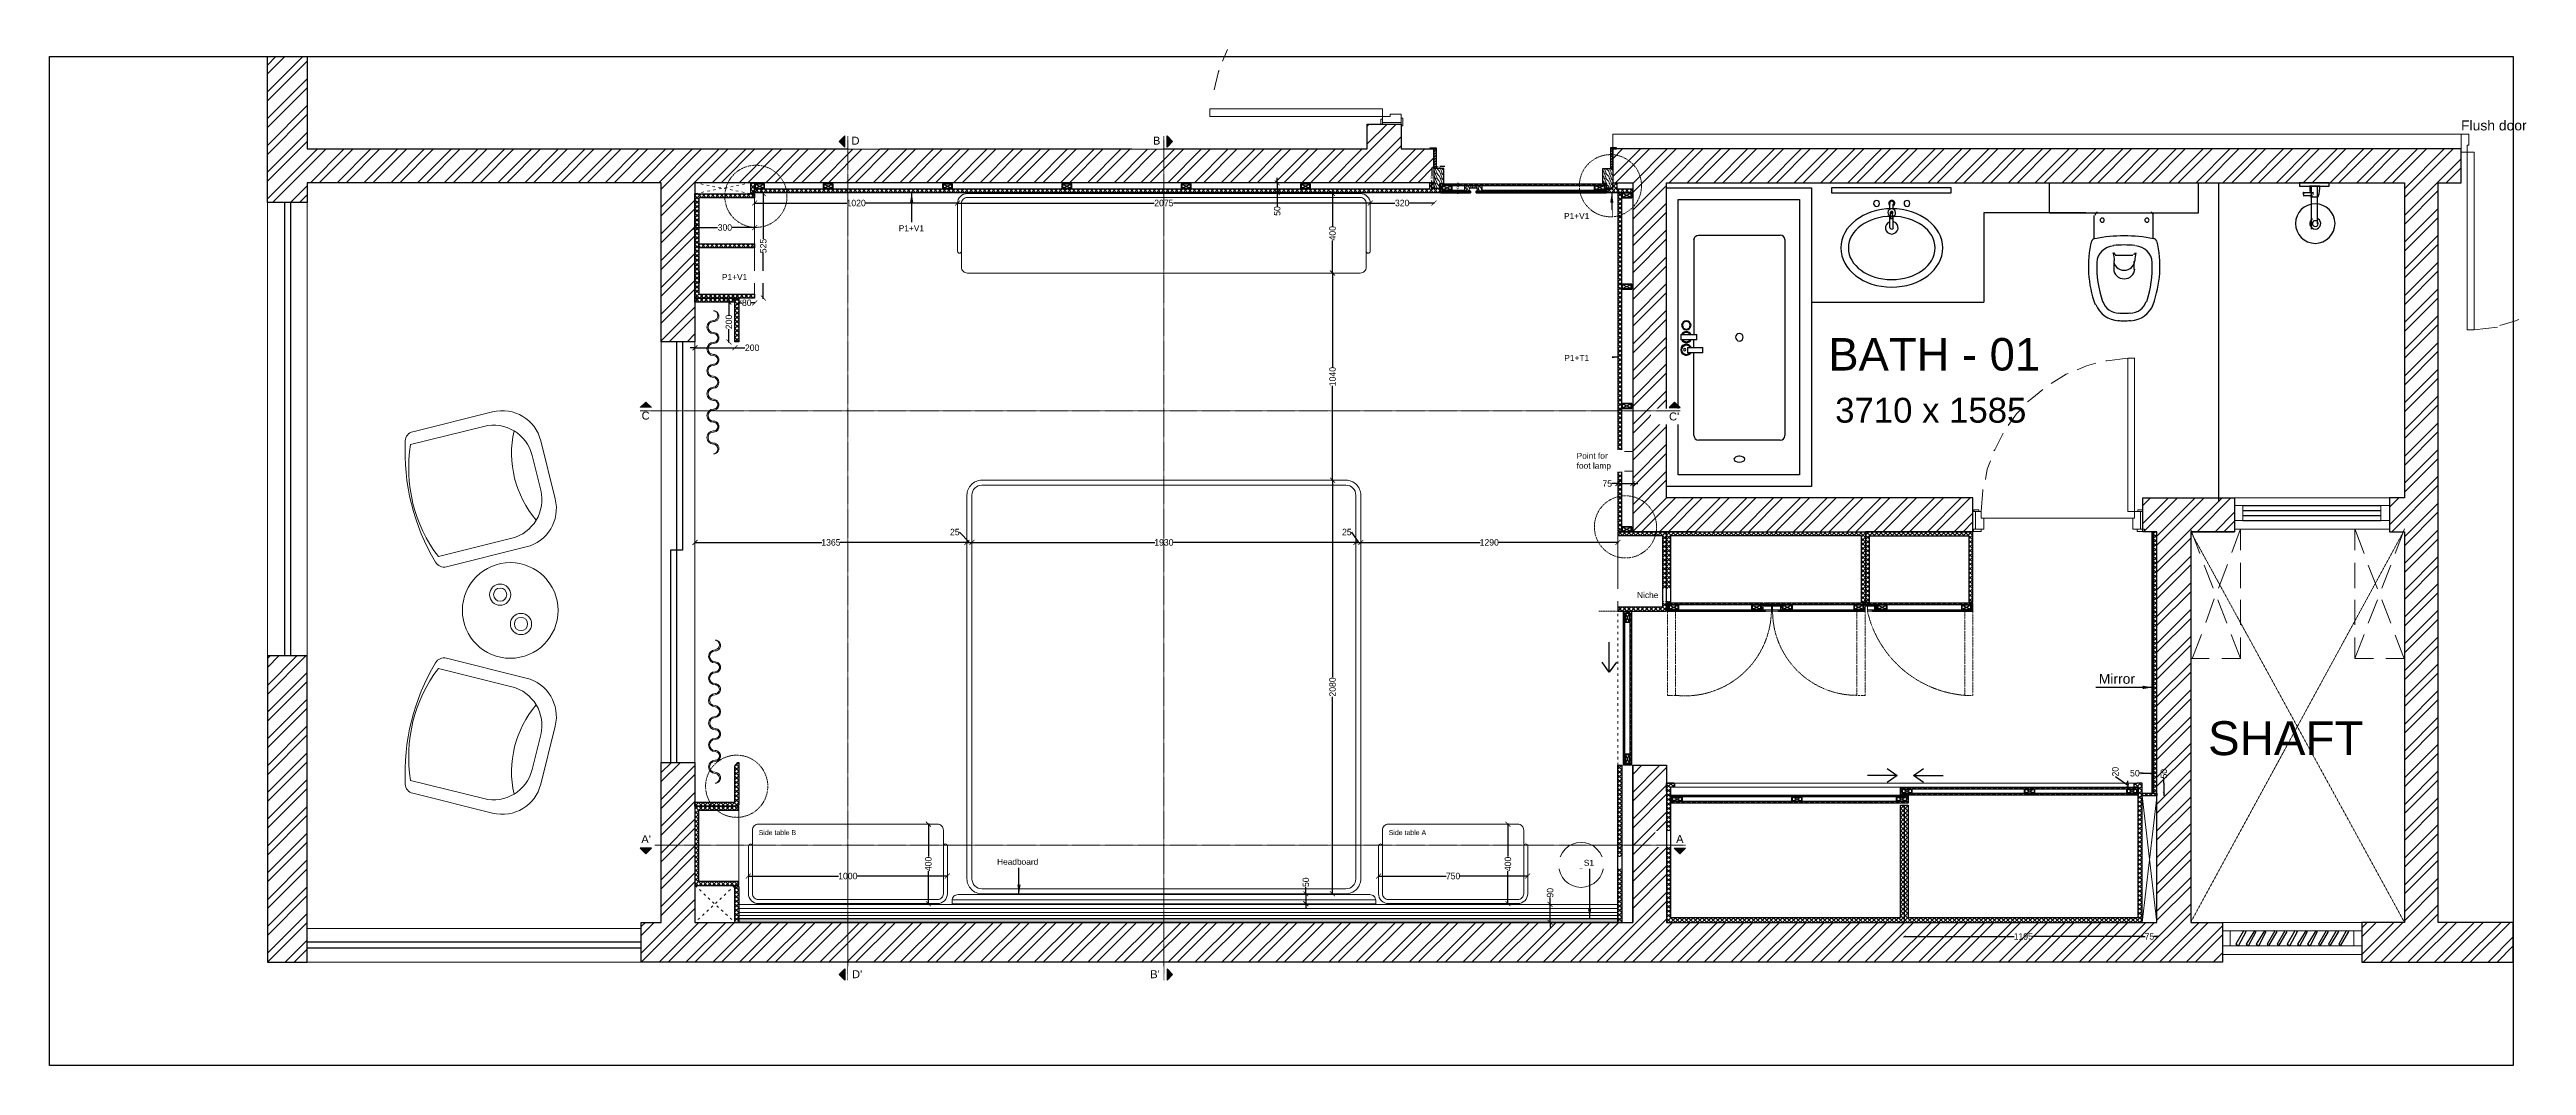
# Model space of a CAD drawing. Header units: millimetres. Extents: x 75500 to 345360, y -224327 to 19532.
# Drawn here: x 199230 to 211684, y -110574 to -105464 of the extents above; entities that cross this region are included whole.
import ezdxf

# ---------------------------------------------------------------- set-up
doc = ezdxf.new("R2010")
doc.units = ezdxf.units.MM
doc.header["$LTSCALE"] = 0.01
for name, pattern in [('ACAD_ISO03W100', [30, 12, -18]), ('CENTER', [50.8, 31.75, -6.35, 6.35, -6.35]), ('ZWCAD_ISO03W100', [30, 12, -18])]:
    doc.linetypes.add(name, pattern=pattern)
doc.layers.add('A- Ele 4', color=250, linetype='Continuous', lineweight=15, true_color=0x333333)
doc.layers.add('A- Wall Hatch', color=8, linetype='Continuous')
doc.layers.add('e .05', color=253, linetype='Continuous')
for name, color, linetype, lineweight in [('A- Windows', 150, 'Continuous', 9), ('A-Ele 6', 250, 'Continuous', 0), ('A-WALL', 7, 'Continuous', 30), ('arch-e_0.1', 1, 'Continuous', 9), ('B. no.', 2, 'Continuous', 0), ('Cut', 1, 'Continuous', 25), ('ele 0.1', 252, 'Continuous', 13), ('funiture', 11, 'Continuous', 5), ('furniture section', 7, 'Continuous', 25), ('hatch', 251, 'Continuous', 0), ('Lights', 14, 'Continuous', 20)]:
    doc.layers.add(name, color=color, linetype=linetype, lineweight=lineweight)
doc.styles.add('Arial', font='arial.ttf')
doc.styles.add('Arial$001H0', font='arial.ttf')
doc.styles.add('ISOCP2', font='GOTHIC.TTF')
doc.styles.get("Standard").update_dxf_attribs({"font": 'arial.ttf'})
doc.dimstyles.new('77', dxfattribs={"dimscale": 0.25, "dimtxt": 130, "dimasz": 100, "dimexe": 5, "dimexo": 1, "dimgap": 0.25, "dimtad": 0, "dimdec": 0, "dimrnd": 5, "dimzin": 0, "dimdsep": 46, "dimtxsty": 'ISOCP2', "dimblk": 'ARCHTICK', "dimcen": 0, "dimdle": 100, "dimclrd": 1, "dimclre": 256, "dimclrt": 256, "dimazin": 0, "dimtm": 1e-09, "dimtfac": 1, "dimtdec": 0, "dimtmove": 1, "dimatfit": 0, "dimfxl": 1, "dimtolj": 1, "dimtzin": 12, "dimlwd": -1, "dimlwe": -1, "dimarcsym": 0})
doc.dimstyles.new('MIGCS IN MM 1 100', dxfattribs={"dimtxt": 40, "dimasz": 30, "dimexe": 180, "dimexo": 100, "dimgap": 25, "dimtad": 0, "dimdec": 0, "dimzin": 0, "dimdsep": 46, "dimtxsty": 'Standard', "dimblk": 'ARCHTICK', "dimcen": 150, "dimse1": 1, "dimse2": 1, "dimclrd": 3, "dimclre": 3, "dimclrt": 3, "dimadec": 0, "dimazin": 0, "dimtfac": 1, "dimtdec": 0, "dimtix": 1, "dimtmove": 2, "dimatfit": 3, "dimfxl": 1, "dimtolj": 1, "dimtzin": 0, "dimarcsym": 0})
pattern_1 = [(225, (192710.456, -117857.087), (11.22532, -11.22532), []), (315, (192710.456, -117857.087), (11.22532, 11.22532), [])]

msp = doc.modelspace()

# ---------------------------------------------------------------- texts
at = {"color": 7, "style": 'Arial$001H0'}
for s, height, p in [('BATH - 01', 163.3, (208173.8, -107078.4)), ('3710 x 1585', 125, (208208.3, -107340.6)), ('SHAFT', 170.65, (210082.7, -109012.8))]:
    msp.add_text(s, height=height, dxfattribs=at).set_placement(p)
at = {"layer": 'funiture', "style": 'Arial$001H0'}
msp.add_text('Flush door', height=50, dxfattribs=at).set_placement((211355, -105870.7))
at = {"layer": 'hatch', "insert": (209771.9, -108654.7), "char_height": 50, "width": 294.558, "attachment_point": 9, "style": 'Arial$001H0'}
msp.add_mtext('\\pxqc;Mirror', dxfattribs=at)

# ---------------------------------------------------------------- blocks, each defined once
blk = doc.blocks.new('ASDFGBwrg')
at = {"layer": 'Cut'}
h = blk.add_hatch(color=256, dxfattribs=at)
h.dxf.hatch_style = 1
h.paths.add_polyline_path([(87924, 2883), (87924, 2858), (87974, 2858), (87974, 2883)])
h.paths.add_polyline_path([(87926, 2880), (87926, 2860), (87971, 2860), (87971, 2880)], flags=16)
for p, q in [((87926, 2880), (87971, 2860)), ((87926, 2860), (87971, 2880))]:
    blk.add_line(p, q, dxfattribs=at)
for points in [[(87924, 2883), (87974, 2883), (87974, 2858), (87924, 2858)], [(87926, 2880), (87971, 2880), (87971, 2860), (87926, 2860)]]:
    blk.add_lwpolyline(points, close=True, dxfattribs=at)
blk = doc.blocks.new('taps')
at = {"layer": 'A- Ele 4', "lineweight": 25}
for p, q in [((964474, -143680), (964554, -143680)), ((964554, -143706), (964474, -143706)), ((964499, -143652), (964499, -143652)), ((964504, -143652), (964504, -143652)), ((964540, -143745), (964540, -143707)), ((964508, -143745), (964584, -143745)), ((964584, -143771), (964508, -143771))]:
    blk.add_line(p, q, dxfattribs=at)
for points in [[(964474, -143680), (964473, -143689), (964473, -143697), (964474, -143706)], [(964501, -143665), (964491, -143665), (964482, -143670), (964477, -143679)], [(964477, -143706), (964482, -143715), (964491, -143720), (964501, -143720)], [(964501, -143610), (964489, -143610), (964478, -143620), (964478, -143633)], [(964478, -143633), (964478, -143646), (964489, -143656), (964501, -143656)], [(964501, -143614), (964491, -143614), (964482, -143623), (964482, -143633)], [(964482, -143633), (964482, -143644), (964491, -143652), (964501, -143652)], [(964501, -143669), (964494, -143669), (964487, -143673), (964482, -143679)], [(964482, -143706), (964487, -143712), (964494, -143716), (964501, -143716)], [(964525, -143633), (964525, -143620), (964514, -143610), (964501, -143610)], [(964521, -143633), (964521, -143623), (964512, -143614), (964501, -143614)], [(964501, -143656), (964514, -143656), (964525, -143646), (964525, -143633)], [(964501, -143652), (964512, -143652), (964521, -143644), (964521, -143633)], [(964526, -143679), (964521, -143670), (964511, -143665), (964501, -143665)], [(964521, -143679), (964516, -143673), (964509, -143669), (964501, -143669)], [(964501, -143720), (964511, -143720), (964521, -143715), (964526, -143706)], [(964501, -143716), (964509, -143716), (964516, -143712), (964521, -143706)], [(964554, -143706), (964555, -143698), (964555, -143689), (964554, -143680)], [(964495, -143729), (964482, -143732), (964474, -143743), (964474, -143756)], [(964474, -143756), (964474, -143768), (964482, -143779), (964495, -143783)], [(964495, -143734), (964485, -143737), (964478, -143746), (964478, -143756)], [(964478, -143756), (964478, -143766), (964485, -143775), (964495, -143778)], [(964493, -143750), (964490, -143750), (964487, -143752), (964487, -143756)], [(964487, -143756), (964487, -143759), (964490, -143762), (964493, -143762)], [(964499, -143756), (964499, -143752), (964497, -143750), (964493, -143750)], [(964493, -143762), (964497, -143762), (964499, -143759), (964499, -143756)], [(964526, -143743), (964519, -143732), (964507, -143726), (964495, -143729)], [(964521, -143743), (964515, -143734), (964504, -143731), (964495, -143734)], [(964495, -143783), (964506, -143786), (964518, -143781), (964525, -143771)], [(964495, -143778), (964504, -143781), (964513, -143778), (964519, -143771)], [(964508, -143745), (964507, -143754), (964507, -143762), (964508, -143771)], [(964584, -143771), (964585, -143762), (964585, -143754), (964584, -143745)]]:
    blk.add_open_spline(points, degree=3, dxfattribs=at)
blk = doc.blocks.new('e ge')
at = {"layer": 'A- Ele 4', "lineweight": 25}
for p, q in [((64637, 15753), (64637, 15905)), ((65386, 15753), (65386, 15905)), ((65488, 14301), (65488, 15905)), ((65958, 15854), (65911, 15854)), ((65911, 15841), (65958, 15841)), ((65992, 15888), (65945, 15888)), ((65987, 15833), (65949, 15833)), ((65954, 15672), (65954, 15888)), ((65983, 15698), (65983, 15888)), ((63833, 15774), (63833, 15799)), ((63833, 15676), (63833, 15736)), ((63850, 15774), (63850, 15799)), ((63850, 15676), (63850, 15736)), ((64637, 15753), (65386, 15753)), ((64861, 15626), (64861, 15740)), ((64874, 15753), (65145, 15753)), ((65158, 15626), (65158, 15740)), ((62849, 15620), (62849, 15139)), ((62872, 15642), (63283, 15642)), ((63306, 15619), (63306, 14633)), ((64959, 15511), (64959, 15469)), ((64967, 15541), (65056, 15541)), ((65060, 15511), (65060, 15469)), ((63439, 15304), (64307, 15304)), ((62849, 14633), (62849, 15050)), ((63283, 14610), (62872, 14610))]:
    blk.add_line(p, q, dxfattribs=at)
for points in [[(62711, 14377), (62711, 15880), (63439, 15880), (63439, 14377)], [(62770, 14436), (62770, 15820), (63380, 15820), (63380, 14436)], [(63541, 15854), (64142, 15854), (64142, 15880), (63541, 15880)], [(66042, 15905), (65894, 15905), (65894, 15888), (66042, 15888)], [(63837, 15757), (63846, 15757), (63846, 15723), (63837, 15723)]]:
    blk.add_lwpolyline(points, close=True, dxfattribs=at)
for points in [[(64819, 15753), (64307, 15753), (64307, 15304)], [(63079, 14529), (63079, 14529), (63075, 14529), (63075, 14529)]]:
    blk.add_lwpolyline(points, dxfattribs=at)
for points in [[(63767, 15816), (63759, 15816), (63752, 15809), (63752, 15801)], [(63782, 15801), (63782, 15809), (63775, 15816), (63767, 15816)], [(63843, 15816), (63837, 15816), (63831, 15812), (63829, 15806)], [(63858, 15806), (63856, 15812), (63850, 15816), (63843, 15816)], [(63920, 15816), (63911, 15816), (63905, 15809), (63905, 15801)], [(63934, 15801), (63934, 15809), (63928, 15816), (63920, 15816)], [(65913, 15858), (65912, 15858), (65911, 15856), (65911, 15852)], [(65911, 15852), (65911, 15848), (65912, 15846), (65913, 15846)], [(65915, 15852), (65915, 15856), (65914, 15858), (65913, 15858)], [(65913, 15846), (65914, 15846), (65915, 15848), (65915, 15852)], [(65945, 15891), (65945, 15880), (65945, 15869), (65947, 15858)], [(65950, 15846), (65950, 15843), (65951, 15839), (65953, 15836)], [(65962, 15852), (65962, 15856), (65961, 15858), (65960, 15858)], [(65960, 15846), (65961, 15846), (65962, 15848), (65962, 15852)], [(65988, 15836), (65994, 15854), (65997, 15872), (65996, 15891)], [(63843, 15774), (63702, 15774), (63587, 15686), (63587, 15577)], [(63843, 15736), (63723, 15736), (63625, 15665), (63625, 15577)], [(63752, 15801), (63752, 15793), (63759, 15786), (63767, 15786)], [(63767, 15786), (63775, 15786), (63782, 15793), (63782, 15801)], [(63834, 15709), (63819, 15704), (63810, 15689), (63812, 15674)], [(63843, 15774), (63833, 15774), (63825, 15766), (63824, 15756)], [(63824, 15756), (63824, 15746), (63831, 15737), (63841, 15736)], [(63829, 15806), (63827, 15800), (63829, 15793), (63835, 15789)], [(63843, 15812), (63838, 15812), (63833, 15807), (63833, 15801)], [(63843, 15761), (63840, 15761), (63838, 15759), (63837, 15756)], [(63837, 15756), (63837, 15753), (63838, 15750), (63841, 15749)], [(63854, 15801), (63854, 15807), (63849, 15812), (63843, 15812)], [(64100, 15577), (64100, 15686), (63985, 15774), (63843, 15774)], [(63862, 15756), (63862, 15766), (63854, 15774), (63843, 15774)], [(63850, 15756), (63849, 15759), (63847, 15761), (63843, 15761)], [(64061, 15577), (64061, 15665), (63964, 15736), (63843, 15736)], [(63846, 15736), (63856, 15737), (63863, 15746), (63862, 15756)], [(63846, 15749), (63848, 15750), (63850, 15753), (63850, 15756)], [(63852, 15789), (63857, 15793), (63860, 15800), (63858, 15806)], [(63875, 15674), (63877, 15689), (63868, 15704), (63853, 15709)], [(63905, 15801), (63905, 15793), (63911, 15786), (63920, 15786)], [(63920, 15786), (63928, 15786), (63934, 15793), (63934, 15801)], [(64876, 15757), (64870, 15757), (64866, 15750), (64866, 15742)], [(64902, 15727), (64896, 15727), (64891, 15722), (64891, 15717)], [(64891, 15717), (64891, 15711), (64896, 15706), (64902, 15706)], [(64912, 15717), (64912, 15722), (64908, 15727), (64902, 15727)], [(64902, 15706), (64908, 15706), (64912, 15711), (64912, 15717)], [(65126, 15727), (65120, 15727), (65115, 15722), (65115, 15717)], [(65115, 15717), (65115, 15711), (65120, 15706), (65126, 15706)], [(65137, 15717), (65137, 15722), (65132, 15727), (65126, 15727)], [(65126, 15706), (65132, 15706), (65137, 15711), (65137, 15717)], [(65158, 15742), (65158, 15750), (65153, 15757), (65147, 15757)], [(65973, 15799), (65918, 15799), (65873, 15755), (65873, 15700)], [(65873, 15700), (65873, 15645), (65918, 15600), (65973, 15600)], [(65959, 15724), (65948, 15718), (65943, 15705), (65946, 15693)], [(65946, 15693), (65949, 15681), (65960, 15672), (65973, 15672)], [(65973, 15714), (65964, 15714), (65958, 15708), (65958, 15700)], [(65958, 15700), (65958, 15691), (65964, 15685), (65973, 15685)], [(66072, 15700), (66072, 15755), (66027, 15799), (65973, 15799)], [(65987, 15700), (65987, 15708), (65981, 15714), (65973, 15714)], [(65973, 15685), (65981, 15685), (65987, 15691), (65987, 15700)], [(65973, 15600), (66027, 15600), (66072, 15645), (66072, 15700)], [(65973, 15672), (65985, 15672), (65996, 15681), (65999, 15693)], [(65999, 15693), (66002, 15705), (65997, 15718), (65986, 15724)], [(62849, 15619), (62849, 15632), (62859, 15642), (62872, 15642)], [(63306, 15619), (63306, 15632), (63295, 15642), (63283, 15642)], [(63587, 15577), (63587, 15468), (63702, 15380), (63843, 15380)], [(63625, 15577), (63625, 15489), (63723, 15418), (63843, 15418)], [(63812, 15674), (63814, 15658), (63828, 15647), (63843, 15647)], [(63835, 15677), (63837, 15674), (63840, 15672), (63843, 15672)], [(63843, 15672), (63847, 15672), (63850, 15674), (63852, 15677)], [(63843, 15647), (63859, 15647), (63872, 15658), (63875, 15674)], [(63843, 15380), (63985, 15380), (64100, 15468), (64100, 15577)], [(63843, 15418), (63964, 15418), (64061, 15489), (64061, 15577)], [(64847, 15612), (64822, 15506), (64828, 15395), (64866, 15292)], [(64864, 15625), (64857, 15624), (64851, 15618), (64849, 15611)], [(65160, 15623), (65062, 15643), (64961, 15643), (64864, 15623)], [(64959, 15587), (64913, 15584), (64876, 15548), (64874, 15504)], [(65012, 15592), (64994, 15592), (64976, 15591), (64958, 15590)], [(65065, 15590), (65047, 15591), (65029, 15592), (65012, 15592)], [(65153, 15504), (65152, 15548), (65115, 15584), (65069, 15587)], [(65157, 15292), (65195, 15395), (65202, 15506), (65176, 15612)], [(65174, 15611), (65172, 15618), (65167, 15624), (65159, 15625)], [(64874, 15503), (64872, 15437), (64882, 15371), (64903, 15308)], [(64963, 15512), (64963, 15526), (64961, 15540), (64957, 15553)], [(64959, 15554), (64960, 15549), (64964, 15545), (64969, 15545)], [(64959, 15513), (64959, 15487), (64982, 15465), (65012, 15465)], [(64959, 15471), (64959, 15444), (64982, 15422), (65012, 15422)], [(65012, 15465), (65041, 15465), (65065, 15487), (65065, 15513)], [(65012, 15422), (65041, 15422), (65065, 15444), (65065, 15471)], [(65059, 15545), (65064, 15545), (65068, 15549), (65069, 15554)], [(65071, 15553), (65067, 15540), (65065, 15526), (65065, 15512)], [(65125, 15308), (65146, 15371), (65155, 15437), (65153, 15503)], [(64869, 15292), (64887, 15246), (64932, 15214), (64983, 15211)], [(64904, 15308), (64916, 15274), (64948, 15251), (64985, 15249)], [(64980, 15212), (64990, 15211), (65001, 15211), (65012, 15211)], [(64983, 15250), (64993, 15249), (65002, 15249), (65012, 15249)], [(65012, 15249), (65021, 15249), (65031, 15249), (65040, 15250)], [(65012, 15211), (65022, 15211), (65033, 15211), (65044, 15212)], [(65042, 15249), (65080, 15251), (65112, 15274), (65123, 15308)], [(65045, 15211), (65096, 15214), (65140, 15246), (65158, 15292)], [(63077, 15147), (63067, 15147), (63058, 15139), (63058, 15128)], [(63058, 15128), (63058, 15118), (63067, 15109), (63077, 15109)], [(63096, 15128), (63096, 15139), (63088, 15147), (63077, 15147)], [(63077, 15109), (63088, 15109), (63096, 15118), (63096, 15128)], [(62849, 14633), (62849, 14620), (62859, 14610), (62872, 14610)], [(63283, 14610), (63295, 14610), (63306, 14620), (63306, 14633)], [(63077, 14529), (63062, 14529), (63050, 14523), (63050, 14514)], [(63050, 14514), (63050, 14506), (63062, 14500), (63077, 14500)], [(63105, 14514), (63105, 14523), (63093, 14529), (63077, 14529)], [(63077, 14500), (63093, 14500), (63105, 14506), (63105, 14514)]]:
    blk.add_open_spline(points, degree=3, dxfattribs=at)
at = {"layer": 'A- Ele 4'}
blk.add_blockref('taps', (-901691, 158821), dxfattribs=at)
blk = doc.blocks.new('ser geg')
at = {"color": 8, "linetype": 'Continuous', "lineweight": 5}
for p, q in [((28738, 13833), (28785, 13710)), ((28988, 13833), (28945, 13714)), ((28988, 13833), (28988, 13727)), ((29563, 13833), (29610, 13710)), ((29563, 13833), (29563, 13727)), ((29813, 13833), (29767, 13710)), ((28806, 13651), (28852, 13536)), ((28924, 13655), (28878, 13536)), ((28988, 13663), (28988, 13536)), ((29563, 13663), (29563, 13536)), ((29631, 13651), (29678, 13532)), ((29745, 13651), (29699, 13536)), ((28857, 13481), (28814, 13363)), ((28874, 13477), (28920, 13359)), ((28988, 13477), (28988, 13350)), ((29563, 13477), (29563, 13350)), ((29678, 13477), (29631, 13359)), ((29699, 13477), (29745, 13359)), ((28793, 13303), (28747, 13185)), ((28941, 13303), (28988, 13181)), ((28988, 13287), (28988, 13181)), ((29610, 13303), (29563, 13181)), ((29563, 13287), (29563, 13181)), ((29767, 13299), (29813, 13177)), ((28831, 13181), (28738, 13181)), ((28988, 13181), (28895, 13181)), ((29657, 13181), (29563, 13181)), ((29813, 13181), (29720, 13181))]:
    blk.add_line(p, q, dxfattribs=at)
blk = doc.blocks.new('_ARCHTICK')
at = {"color": 0, "linetype": 'ByBlock', "const_width": 0.15}
blk.add_lwpolyline([(-0.5, -0.5), (0.5, 0.5)], dxfattribs=at)
blk = doc.blocks.new('*D190')
at = {"color": 1, "ltscale": 4, "transparency": 16777216}
for p, q in [((209861, -109154), (209861, -109129)), ((209861, -109154), (209861, -109142)), ((209861, -109154), (209861, -109204)), ((209861, -109204), (209861, -109217))]:
    blk.add_line(p, q, dxfattribs=at)
at = {"layer": 'Defpoints', "color": 0, "transparency": 16777216}
for p in [(209751, -109154), (209751, -109204), (209861, -109204)]:
    blk.add_point(p, dxfattribs=at)
at = {"color": 1, "transparency": 16777216, "xscale": 12.5, "yscale": 12.5, "zscale": 12.5}
for p, rotation in [((209861, -109154), 270), ((209861, -109204), 90)]:
    blk.add_blockref('_ARCHTICK', p, dxfattribs=dict(at, rotation=rotation))
at = {"transparency": 16777216, "insert": (209861, -109106), "char_height": 32.5, "attachment_point": 5, "rotation": 90, "style": 'ISOCP2'}
blk.add_mtext('\\A1;50', dxfattribs=at)
blk = doc.blocks.new('*D191')
at = {"color": 1, "ltscale": 4, "transparency": 16777216}
for p, q in [((208553, -109925), (209108, -109925)), ((209754, -109925), (209200, -109925))]:
    blk.add_line(p, q, dxfattribs=at)
at = {"layer": 'Defpoints', "color": 0, "transparency": 16777216}
for p in [(208556, -109854), (208556, -109925), (209751, -109854)]:
    blk.add_point(p, dxfattribs=at)
at = {"color": 1, "transparency": 16777216, "xscale": 12.5, "yscale": 12.5, "zscale": 12.5, "rotation": 180}
blk.add_blockref('_ARCHTICK', (208556, -109925), dxfattribs=at)
at = {"color": 1, "transparency": 16777216, "xscale": 12.5, "yscale": 12.5, "zscale": 12.5}
blk.add_blockref('_ARCHTICK', (209751, -109925), dxfattribs=at)
at = {"transparency": 16777216, "insert": (209154, -109925), "char_height": 32.5, "attachment_point": 5, "style": 'ISOCP2'}
blk.add_mtext('\\A1;1195', dxfattribs=at)
blk = doc.blocks.new('*D192')
at = {"color": 1, "ltscale": 4, "transparency": 16777216}
for p, q in [((209751, -109104), (209739, -109104)), ((209751, -109104), (209739, -109104)), ((209751, -109104), (209801, -109104)), ((209801, -109104), (209814, -109104))]:
    blk.add_line(p, q, dxfattribs=at)
at = {"layer": 'Defpoints', "color": 0, "transparency": 16777216}
for p in [(209751, -109154), (209801, -109104), (209801, -109154)]:
    blk.add_point(p, dxfattribs=at)
at = {"color": 1, "transparency": 16777216, "xscale": 12.5, "yscale": 12.5, "zscale": 12.5}
blk.add_blockref('_ARCHTICK', (209751, -109104), dxfattribs=at)
at = {"color": 1, "transparency": 16777216, "xscale": 12.5, "yscale": 12.5, "zscale": 12.5, "rotation": 180}
blk.add_blockref('_ARCHTICK', (209801, -109104), dxfattribs=at)
at = {"transparency": 16777216, "insert": (209715, -109104), "char_height": 32.5, "attachment_point": 5, "style": 'ISOCP2'}
blk.add_mtext('\\A1;50', dxfattribs=at)
blk = doc.blocks.new('*D193')
at = {"color": 1, "ltscale": 4, "transparency": 16777216}
for p, q in [((209617, -109120), (209617, -109120)), ((209617, -109120), (209679, -109164)), ((209679, -109154), (209679, -109142)), ((209679, -109154), (209679, -109174)), ((209679, -109174), (209679, -109187))]:
    blk.add_line(p, q, dxfattribs=at)
at = {"layer": 'Defpoints', "color": 0, "transparency": 16777216}
for p in [(209679, -109174), (209711, -109154), (209711, -109174)]:
    blk.add_point(p, dxfattribs=at)
at = {"color": 1, "transparency": 16777216, "xscale": 12.5, "yscale": 12.5, "zscale": 12.5}
for p, rotation in [((209679, -109154), 270), ((209679, -109174), 90)]:
    blk.add_blockref('_ARCHTICK', p, dxfattribs=dict(at, rotation=rotation))
at = {"transparency": 16777216, "insert": (209617, -109096), "char_height": 32.5, "attachment_point": 5, "rotation": 90, "style": 'ISOCP2'}
blk.add_mtext('\\A1;20', dxfattribs=at)
blk = doc.blocks.new('*D194')
at = {"color": 1, "ltscale": 4, "transparency": 16777216}
for p, q in [((209749, -109925), (209766, -109925)), ((209828, -109925), (209811, -109925))]:
    blk.add_line(p, q, dxfattribs=at)
at = {"layer": 'Defpoints', "color": 0, "transparency": 16777216}
for p in [(209751, -109854), (209826, -109854), (209826, -109925)]:
    blk.add_point(p, dxfattribs=at)
at = {"color": 1, "transparency": 16777216, "xscale": 12.5, "yscale": 12.5, "zscale": 12.5, "rotation": 180}
blk.add_blockref('_ARCHTICK', (209751, -109925), dxfattribs=at)
at = {"color": 1, "transparency": 16777216, "xscale": 12.5, "yscale": 12.5, "zscale": 12.5}
blk.add_blockref('_ARCHTICK', (209826, -109925), dxfattribs=at)
at = {"transparency": 16777216, "insert": (209788, -109925), "char_height": 32.5, "attachment_point": 5, "style": 'ISOCP2'}
blk.add_mtext('\\A1;75', dxfattribs=at)
blk = doc.blocks.new('*D195')
at = {"color": 1, "ltscale": 4, "transparency": 16777216}
for p, q in [((202473, -107943), (203113, -107943)), ((203846, -107943), (203205, -107943))]:
    blk.add_line(p, q, dxfattribs=at)
at = {"layer": 'Defpoints', "color": 0, "transparency": 16777216}
for p in [(203843, -107943), (202476, -107992), (203843, -107992)]:
    blk.add_point(p, dxfattribs=at)
at = {"color": 1, "transparency": 16777216, "xscale": 25, "yscale": 25, "zscale": 25, "rotation": 180}
blk.add_blockref('_ARCHTICK', (202476, -107943), dxfattribs=at)
at = {"color": 1, "transparency": 16777216, "xscale": 25, "yscale": 25, "zscale": 25}
blk.add_blockref('_ARCHTICK', (203843, -107943), dxfattribs=at)
at = {"transparency": 16777216, "insert": (203159, -107943), "char_height": 32.5, "attachment_point": 5, "style": 'ISOCP2'}
blk.add_mtext('\\A1;1365', dxfattribs=at)
blk = doc.blocks.new('*D196')
at = {"color": 1, "ltscale": 4, "transparency": 16777216}
for p, q in [((203866, -107943), (204787, -107943)), ((205801, -107943), (204879, -107943))]:
    blk.add_line(p, q, dxfattribs=at)
at = {"layer": 'Defpoints', "color": 0, "transparency": 16777216}
for p in [(205798, -107943), (203868, -108056), (205798, -108056)]:
    blk.add_point(p, dxfattribs=at)
at = {"color": 1, "transparency": 16777216, "xscale": 25, "yscale": 25, "zscale": 25, "rotation": 180}
blk.add_blockref('_ARCHTICK', (203868, -107943), dxfattribs=at)
at = {"color": 1, "transparency": 16777216, "xscale": 25, "yscale": 25, "zscale": 25}
blk.add_blockref('_ARCHTICK', (205798, -107943), dxfattribs=at)
at = {"transparency": 16777216, "insert": (204833, -107943), "char_height": 32.5, "attachment_point": 5, "style": 'ISOCP2'}
blk.add_mtext('\\A1;1930', dxfattribs=at)
blk = doc.blocks.new('*D197')
at = {"color": 1, "ltscale": 4, "transparency": 16777216}
for p, q in [((205821, -107943), (206423, -107943)), ((207118, -107943), (206516, -107943))]:
    blk.add_line(p, q, dxfattribs=at)
at = {"layer": 'Defpoints', "color": 0, "transparency": 16777216}
for p in [(207116, -107943), (205823, -108033), (207116, -108033)]:
    blk.add_point(p, dxfattribs=at)
at = {"color": 1, "transparency": 16777216, "xscale": 25, "yscale": 25, "zscale": 25, "rotation": 180}
blk.add_blockref('_ARCHTICK', (205823, -107943), dxfattribs=at)
at = {"color": 1, "transparency": 16777216, "xscale": 25, "yscale": 25, "zscale": 25}
blk.add_blockref('_ARCHTICK', (207116, -107943), dxfattribs=at)
at = {"transparency": 16777216, "insert": (206469, -107943), "char_height": 32.5, "attachment_point": 5, "style": 'ISOCP2'}
blk.add_mtext('\\A1;1290', dxfattribs=at)
blk = doc.blocks.new('*D198')
at = {"color": 1, "ltscale": 4, "transparency": 16777216}
for p, q in [((203805, -107891), (203805, -107891)), ((203805, -107891), (203856, -107943)), ((203843, -107943), (203818, -107943)), ((203843, -107943), (203868, -107943)), ((203868, -107943), (203893, -107943))]:
    blk.add_line(p, q, dxfattribs=at)
at = {"layer": 'Defpoints', "color": 0, "transparency": 16777216}
for p in [(203868, -107943), (203843, -108056), (203868, -108056)]:
    blk.add_point(p, dxfattribs=at)
at = {"color": 1, "transparency": 16777216, "xscale": 25, "yscale": 25, "zscale": 25}
blk.add_blockref('_ARCHTICK', (203843, -107943), dxfattribs=at)
at = {"color": 1, "transparency": 16777216, "xscale": 25, "yscale": 25, "zscale": 25, "rotation": 180}
blk.add_blockref('_ARCHTICK', (203868, -107943), dxfattribs=at)
at = {"transparency": 16777216, "insert": (203782, -107891), "char_height": 32.5, "attachment_point": 5, "style": 'ISOCP2'}
blk.add_mtext('\\A1;25', dxfattribs=at)
blk = doc.blocks.new('*D199')
at = {"color": 1, "ltscale": 4, "transparency": 16777216}
for p, q in [((205798, -107943), (205773, -107943)), ((205776, -107891), (205776, -107891)), ((205776, -107891), (205811, -107943)), ((205798, -107943), (205823, -107943)), ((205823, -107943), (205848, -107943))]:
    blk.add_line(p, q, dxfattribs=at)
at = {"layer": 'Defpoints', "color": 0, "transparency": 16777216}
for p in [(205823, -107943), (205798, -108056), (205823, -108056)]:
    blk.add_point(p, dxfattribs=at)
at = {"color": 1, "transparency": 16777216, "xscale": 25, "yscale": 25, "zscale": 25}
blk.add_blockref('_ARCHTICK', (205798, -107943), dxfattribs=at)
at = {"color": 1, "transparency": 16777216, "xscale": 25, "yscale": 25, "zscale": 25, "rotation": 180}
blk.add_blockref('_ARCHTICK', (205823, -107943), dxfattribs=at)
at = {"transparency": 16777216, "insert": (205753, -107891), "char_height": 32.5, "attachment_point": 5, "style": 'ISOCP2'}
blk.add_mtext('\\A1;25', dxfattribs=at)
blk = doc.blocks.new('*D200')
at = {"color": 1, "ltscale": 4, "transparency": 16777216}
for p, q in [((206563, -109357), (206563, -109523)), ((206563, -109762), (206563, -109596))]:
    blk.add_line(p, q, dxfattribs=at)
at = {"layer": 'Defpoints', "color": 0, "transparency": 16777216}
for p in [(206545, -109360), (206563, -109360), (206545, -109760)]:
    blk.add_point(p, dxfattribs=at)
at = {"color": 1, "transparency": 16777216, "xscale": 25, "yscale": 25, "zscale": 25}
for p, rotation in [((206563, -109360), 90), ((206563, -109760), 270)]:
    blk.add_blockref('_ARCHTICK', p, dxfattribs=dict(at, rotation=rotation))
at = {"transparency": 16777216, "insert": (206563, -109560), "char_height": 32.5, "attachment_point": 5, "rotation": 90, "style": 'ISOCP2'}
blk.add_mtext('\\A1;400', dxfattribs=at)
blk = doc.blocks.new('*D201')
at = {"color": 1, "ltscale": 4, "transparency": 16777216}
for p, q in [((202742, -109621), (203198, -109621)), ((203747, -109621), (203291, -109621))]:
    blk.add_line(p, q, dxfattribs=at)
at = {"layer": 'Defpoints', "color": 0, "transparency": 16777216}
for p in [(202744, -109633), (203744, -109621), (203744, -109633)]:
    blk.add_point(p, dxfattribs=at)
at = {"color": 1, "transparency": 16777216, "xscale": 25, "yscale": 25, "zscale": 25, "rotation": 180}
blk.add_blockref('_ARCHTICK', (202744, -109621), dxfattribs=at)
at = {"color": 1, "transparency": 16777216, "xscale": 25, "yscale": 25, "zscale": 25}
blk.add_blockref('_ARCHTICK', (203744, -109621), dxfattribs=at)
at = {"transparency": 16777216, "insert": (203244, -109621), "char_height": 32.5, "attachment_point": 5, "style": 'ISOCP2'}
blk.add_mtext('\\A1;1000', dxfattribs=at)
blk = doc.blocks.new('*D202')
at = {"color": 1, "ltscale": 4, "transparency": 16777216}
for p, q in [((203649, -109357), (203649, -109523)), ((203649, -109762), (203649, -109596))]:
    blk.add_line(p, q, dxfattribs=at)
at = {"layer": 'Defpoints', "color": 0, "transparency": 16777216}
for p in [(203631, -109360), (203649, -109360), (203631, -109760)]:
    blk.add_point(p, dxfattribs=at)
at = {"color": 1, "transparency": 16777216, "xscale": 25, "yscale": 25, "zscale": 25}
for p, rotation in [((203649, -109360), 90), ((203649, -109760), 270)]:
    blk.add_blockref('_ARCHTICK', p, dxfattribs=dict(at, rotation=rotation))
at = {"transparency": 16777216, "insert": (203649, -109560), "char_height": 32.5, "attachment_point": 5, "rotation": 90, "style": 'ISOCP2'}
blk.add_mtext('\\A1;400', dxfattribs=at)
blk = doc.blocks.new('*D203')
at = {"color": 1, "ltscale": 4, "transparency": 16777216}
for p, q in [((206775, -109764), (206775, -109729)), ((206775, -109764), (206775, -109739)), ((206775, -109854), (206775, -109764)), ((206775, -109854), (206775, -109879))]:
    blk.add_line(p, q, dxfattribs=at)
at = {"layer": 'Defpoints', "color": 0, "transparency": 16777216}
for p in [(206775, -109764), (206832, -109764), (206832, -109854)]:
    blk.add_point(p, dxfattribs=at)
at = {"color": 1, "transparency": 16777216, "xscale": 25, "yscale": 25, "zscale": 25}
for p, rotation in [((206775, -109764), 270), ((206775, -109854), 90)]:
    blk.add_blockref('_ARCHTICK', p, dxfattribs=dict(at, rotation=rotation))
at = {"transparency": 16777216, "insert": (206775, -109705), "char_height": 32.5, "attachment_point": 5, "rotation": 90, "style": 'ISOCP2'}
blk.add_mtext('\\A1;90', dxfattribs=at)
blk = doc.blocks.new('*D204')
at = {"color": 1, "ltscale": 4, "transparency": 16777216}
for p, q in [((205910, -109621), (206252, -109621)), ((206665, -109621), (206323, -109621))]:
    blk.add_line(p, q, dxfattribs=at)
at = {"layer": 'Defpoints', "color": 0, "transparency": 16777216}
for p in [(205912, -109550), (206662, -109550), (206662, -109621)]:
    blk.add_point(p, dxfattribs=at)
at = {"color": 1, "transparency": 16777216, "xscale": 25, "yscale": 25, "zscale": 25, "rotation": 180}
blk.add_blockref('_ARCHTICK', (205912, -109621), dxfattribs=at)
at = {"color": 1, "transparency": 16777216, "xscale": 25, "yscale": 25, "zscale": 25}
blk.add_blockref('_ARCHTICK', (206662, -109621), dxfattribs=at)
at = {"transparency": 16777216, "insert": (206287, -109621), "char_height": 32.5, "attachment_point": 5, "style": 'ISOCP2'}
blk.add_mtext('\\A1;750', dxfattribs=at)
blk = doc.blocks.new('*D205')
at = {"color": 1, "ltscale": 4, "transparency": 16777216}
for p, q in [((203793, -106236), (204785, -106236)), ((205873, -106236), (204882, -106236))]:
    blk.add_line(p, q, dxfattribs=at)
at = {"layer": 'Defpoints', "color": 0, "transparency": 16777216}
for p in [(203796, -106160), (205871, -106160), (205871, -106236)]:
    blk.add_point(p, dxfattribs=at)
at = {"color": 1, "transparency": 16777216, "xscale": 25, "yscale": 25, "zscale": 25, "rotation": 180}
blk.add_blockref('_ARCHTICK', (203796, -106236), dxfattribs=at)
at = {"color": 1, "transparency": 16777216, "xscale": 25, "yscale": 25, "zscale": 25}
blk.add_blockref('_ARCHTICK', (205871, -106236), dxfattribs=at)
at = {"transparency": 16777216, "insert": (204833, -106236), "char_height": 32.5, "attachment_point": 5, "style": 'ISOCP2'}
blk.add_mtext('\\A1;2075', dxfattribs=at)
blk = doc.blocks.new('*D206')
at = {"color": 1, "ltscale": 4, "transparency": 16777216}
for p, q in [((202773, -106236), (203239, -106236)), ((203798, -106236), (203332, -106236))]:
    blk.add_line(p, q, dxfattribs=at)
at = {"layer": 'Defpoints', "color": 0, "transparency": 16777216}
for p in [(202776, -106207), (203796, -106207), (203796, -106236)]:
    blk.add_point(p, dxfattribs=at)
at = {"color": 1, "transparency": 16777216, "xscale": 25, "yscale": 25, "zscale": 25, "rotation": 180}
blk.add_blockref('_ARCHTICK', (202776, -106236), dxfattribs=at)
at = {"color": 1, "transparency": 16777216, "xscale": 25, "yscale": 25, "zscale": 25}
blk.add_blockref('_ARCHTICK', (203796, -106236), dxfattribs=at)
at = {"transparency": 16777216, "insert": (203286, -106236), "char_height": 32.5, "attachment_point": 5, "style": 'ISOCP2'}
blk.add_mtext('\\A1;1020', dxfattribs=at)
blk = doc.blocks.new('*D207')
at = {"color": 1, "ltscale": 4, "transparency": 16777216}
for p, q in [((205868, -106236), (205994, -106236)), ((206193, -106236), (206067, -106236))]:
    blk.add_line(p, q, dxfattribs=at)
at = {"layer": 'Defpoints', "color": 0, "transparency": 16777216}
for p in [(205871, -106116), (206191, -106116), (206191, -106236)]:
    blk.add_point(p, dxfattribs=at)
at = {"color": 1, "transparency": 16777216, "xscale": 25, "yscale": 25, "zscale": 25, "rotation": 180}
blk.add_blockref('_ARCHTICK', (205871, -106236), dxfattribs=at)
at = {"color": 1, "transparency": 16777216, "xscale": 25, "yscale": 25, "zscale": 25}
blk.add_blockref('_ARCHTICK', (206191, -106236), dxfattribs=at)
at = {"transparency": 16777216, "insert": (206031, -106236), "char_height": 32.5, "attachment_point": 5, "style": 'ISOCP2'}
blk.add_mtext('\\A1;320', dxfattribs=at)
blk = doc.blocks.new('*D208')
at = {"color": 1, "ltscale": 4, "transparency": 16777216}
for p, q in [((202473, -106359), (202589, -106359)), ((202778, -106359), (202662, -106359))]:
    blk.add_line(p, q, dxfattribs=at)
at = {"layer": 'Defpoints', "color": 0, "transparency": 16777216}
for p in [(202776, -106359), (202476, -106621), (202776, -106621)]:
    blk.add_point(p, dxfattribs=at)
at = {"color": 1, "transparency": 16777216, "xscale": 25, "yscale": 25, "zscale": 25, "rotation": 180}
blk.add_blockref('_ARCHTICK', (202476, -106359), dxfattribs=at)
at = {"color": 1, "transparency": 16777216, "xscale": 25, "yscale": 25, "zscale": 25}
blk.add_blockref('_ARCHTICK', (202776, -106359), dxfattribs=at)
at = {"transparency": 16777216, "insert": (202626, -106359), "char_height": 32.5, "attachment_point": 5, "style": 'ISOCP2'}
blk.add_mtext('\\A1;300', dxfattribs=at)
blk = doc.blocks.new('*D209')
at = {"color": 1, "ltscale": 4, "transparency": 16777216}
for p, q in [((202819, -106187), (202819, -106416)), ((202819, -106717), (202819, -106487))]:
    blk.add_line(p, q, dxfattribs=at)
at = {"layer": 'Defpoints', "color": 0, "transparency": 16777216}
for p in [(202776, -106189), (202819, -106189), (202776, -106714)]:
    blk.add_point(p, dxfattribs=at)
at = {"color": 1, "transparency": 16777216, "xscale": 25, "yscale": 25, "zscale": 25}
for p, rotation in [((202819, -106189), 90), ((202819, -106714), 270)]:
    blk.add_blockref('_ARCHTICK', p, dxfattribs=dict(at, rotation=rotation))
at = {"transparency": 16777216, "insert": (202819, -106452), "char_height": 32.5, "attachment_point": 5, "rotation": 90, "style": 'ISOCP2'}
blk.add_mtext('\\A1;525', dxfattribs=at)
blk = doc.blocks.new('*D210')
at = {"color": 1, "ltscale": 4, "transparency": 16777216}
for p, q in [((205681, -106186), (205681, -106352)), ((205681, -106591), (205681, -106424))]:
    blk.add_line(p, q, dxfattribs=at)
at = {"layer": 'Defpoints', "color": 0, "transparency": 16777216}
for p in [(205707, -106188), (205681, -106588), (205707, -106588)]:
    blk.add_point(p, dxfattribs=at)
at = {"color": 1, "transparency": 16777216, "xscale": 25, "yscale": 25, "zscale": 25}
for p, rotation in [((205681, -106188), 90), ((205681, -106588), 270)]:
    blk.add_blockref('_ARCHTICK', p, dxfattribs=dict(at, rotation=rotation))
at = {"transparency": 16777216, "insert": (205681, -106388), "char_height": 32.5, "attachment_point": 5, "rotation": 90, "style": 'ISOCP2'}
blk.add_mtext('\\A1;400', dxfattribs=at)
blk = doc.blocks.new('*D211')
at = {"color": 1, "ltscale": 4, "transparency": 16777216}
for p, q in [((205403, -106134), (205403, -106109)), ((205403, -106134), (205403, -106184)), ((205403, -106184), (205403, -106253)), ((205403, -106184), (205403, -106209))]:
    blk.add_line(p, q, dxfattribs=at)
at = {"layer": 'Defpoints', "color": 0, "transparency": 16777216}
for p in [(205403, -106184), (205678, -106134), (205678, -106184)]:
    blk.add_point(p, dxfattribs=at)
at = {"color": 1, "transparency": 16777216, "xscale": 25, "yscale": 25, "zscale": 25}
for p, rotation in [((205403, -106134), 270), ((205403, -106184), 90)]:
    blk.add_blockref('_ARCHTICK', p, dxfattribs=dict(at, rotation=rotation))
at = {"transparency": 16777216, "insert": (205403, -106276), "char_height": 32.5, "attachment_point": 5, "rotation": 90, "style": 'ISOCP2'}
blk.add_mtext('\\A1;50', dxfattribs=at)
blk = doc.blocks.new('*D212')
at = {"color": 1, "ltscale": 4, "transparency": 16777216}
for p, q in [((205681, -106586), (205681, -107063)), ((205681, -107633), (205681, -107155))]:
    blk.add_line(p, q, dxfattribs=at)
at = {"layer": 'Defpoints', "color": 0, "transparency": 16777216}
for p in [(205636, -106588), (205636, -107630), (205681, -107630)]:
    blk.add_point(p, dxfattribs=at)
at = {"color": 1, "transparency": 16777216, "xscale": 25, "yscale": 25, "zscale": 25}
for p, rotation in [((205681, -106588), 90), ((205681, -107630), 270)]:
    blk.add_blockref('_ARCHTICK', p, dxfattribs=dict(at, rotation=rotation))
at = {"transparency": 16777216, "insert": (205681, -107109), "char_height": 32.5, "attachment_point": 5, "rotation": 90, "style": 'ISOCP2'}
blk.add_mtext('\\A1;1040', dxfattribs=at)
blk = doc.blocks.new('*D213')
at = {"color": 1, "ltscale": 4, "transparency": 16777216}
for p, q in [((205681, -107628), (205681, -108621)), ((205681, -109713), (205681, -108719))]:
    blk.add_line(p, q, dxfattribs=at)
at = {"layer": 'Defpoints', "color": 0, "transparency": 16777216}
for p in [(205705, -107630), (205681, -109710), (205705, -109710)]:
    blk.add_point(p, dxfattribs=at)
at = {"color": 1, "transparency": 16777216, "xscale": 25, "yscale": 25, "zscale": 25}
for p, rotation in [((205681, -107630), 90), ((205681, -109710), 270)]:
    blk.add_blockref('_ARCHTICK', p, dxfattribs=dict(at, rotation=rotation))
at = {"transparency": 16777216, "insert": (205681, -108670), "char_height": 32.5, "attachment_point": 5, "rotation": 90, "style": 'ISOCP2'}
blk.add_mtext('\\A1;2080', dxfattribs=at)
blk = doc.blocks.new('*D214')
at = {"color": 1, "ltscale": 4, "transparency": 16777216}
for p, q in [((205547, -109710), (205547, -109676)), ((205547, -109710), (205547, -109685)), ((205547, -109710), (205547, -109760)), ((205547, -109760), (205547, -109785))]:
    blk.add_line(p, q, dxfattribs=at)
at = {"layer": 'Defpoints', "color": 0, "transparency": 16777216}
for p in [(205571, -109710), (205547, -109760), (205571, -109760)]:
    blk.add_point(p, dxfattribs=at)
at = {"color": 1, "transparency": 16777216, "xscale": 25, "yscale": 25, "zscale": 25}
for p, rotation in [((205547, -109710), 270), ((205547, -109760), 90)]:
    blk.add_blockref('_ARCHTICK', p, dxfattribs=dict(at, rotation=rotation))
at = {"transparency": 16777216, "insert": (205547, -109652), "char_height": 32.5, "attachment_point": 5, "rotation": 90, "style": 'ISOCP2'}
blk.add_mtext('\\A1;50', dxfattribs=at)
blk = doc.blocks.new('*D215')
at = {"color": 1, "ltscale": 4, "transparency": 16777216}
for p, q in [((202646, -106732), (202646, -106798)), ((202646, -106937), (202646, -106870))]:
    blk.add_line(p, q, dxfattribs=at)
at = {"layer": 'Defpoints', "color": 0, "transparency": 16777216}
for p in [(202646, -106734), (202676, -106734), (202676, -106934)]:
    blk.add_point(p, dxfattribs=at)
at = {"color": 1, "transparency": 16777216, "xscale": 25, "yscale": 25, "zscale": 25}
for p, rotation in [((202646, -106734), 90), ((202646, -106934), 270)]:
    blk.add_blockref('_ARCHTICK', p, dxfattribs=dict(at, rotation=rotation))
at = {"transparency": 16777216, "insert": (202646, -106834), "char_height": 32.5, "attachment_point": 5, "rotation": 90, "style": 'ISOCP2'}
blk.add_mtext('\\A1;200', dxfattribs=at)
blk = doc.blocks.new('*D238')
at = {"color": 1, "ltscale": 4, "transparency": 16777216}
for p, q in [((206311, -106135), (206311, -106154)), ((206311, -106189), (206311, -106170))]:
    blk.add_line(p, q, dxfattribs=at)
at = {"layer": 'Defpoints', "color": 0, "transparency": 16777216}
for p in [(206311, -106140), (206331, -106140), (206331, -106184)]:
    blk.add_point(p, dxfattribs=at)
at = {"color": 1, "transparency": 16777216, "xscale": 3.75, "yscale": 3.75, "zscale": 3.75}
for p, rotation in [((206311, -106140), 90), ((206311, -106184), 270)]:
    blk.add_blockref('_ARCHTICK', p, dxfattribs=dict(at, rotation=rotation))
at = {"transparency": 16777216, "insert": (206311, -106162), "char_height": 10.8, "attachment_point": 5, "rotation": 90, "style": 'ISOCP2'}
blk.add_mtext('\\A1;40', dxfattribs=at)
blk = doc.blocks.new('*D239')
at = {"color": 1, "ltscale": 4, "transparency": 16777216}
for p, q in [((206186, -106053), (206208, -106053)), ((206246, -106053), (206223, -106053))]:
    blk.add_line(p, q, dxfattribs=at)
at = {"layer": 'Defpoints', "color": 0, "transparency": 16777216}
for p in [(206191, -106053), (206241, -106053), (206241, -106053)]:
    blk.add_point(p, dxfattribs=at)
at = {"color": 1, "transparency": 16777216, "xscale": 3.75, "yscale": 3.75, "zscale": 3.75, "rotation": 180}
blk.add_blockref('_ARCHTICK', (206191, -106053), dxfattribs=at)
at = {"color": 1, "transparency": 16777216, "xscale": 3.75, "yscale": 3.75, "zscale": 3.75}
blk.add_blockref('_ARCHTICK', (206241, -106053), dxfattribs=at)
at = {"transparency": 16777216, "insert": (206216, -106053), "char_height": 10.8, "attachment_point": 5, "style": 'ISOCP2'}
blk.add_mtext('\\A1;50', dxfattribs=at)
blk = doc.blocks.new('*D240')
at = {"color": 1, "ltscale": 4, "transparency": 16777216}
for p, q in [((206180, -106057), (206180, -106100)), ((206180, -106167), (206180, -106123))]:
    blk.add_line(p, q, dxfattribs=at)
at = {"layer": 'Defpoints', "color": 0, "transparency": 16777216}
for p in [(206191, -106062), (206180, -106162), (206191, -106162)]:
    blk.add_point(p, dxfattribs=at)
at = {"color": 1, "transparency": 16777216, "xscale": 3.75, "yscale": 3.75, "zscale": 3.75}
for p, rotation in [((206180, -106062), 90), ((206180, -106162), 270)]:
    blk.add_blockref('_ARCHTICK', p, dxfattribs=dict(at, rotation=rotation))
at = {"transparency": 16777216, "insert": (206180, -106112), "char_height": 10.8, "attachment_point": 5, "rotation": 90, "style": 'ISOCP2'}
blk.add_mtext('\\A1;100', dxfattribs=at)
blk = doc.blocks.new('*D327')
at = {"color": 1, "ltscale": 4, "transparency": 16777216}
for p, q in [((202476, -106964), (202451, -106964)), ((202476, -106964), (202676, -106964)), ((202676, -106964), (202727, -106964)), ((202676, -106964), (202701, -106964))]:
    blk.add_line(p, q, dxfattribs=at)
at = {"layer": 'Defpoints', "color": 0, "transparency": 16777216}
for p in [(202476, -106734), (202676, -106734), (202676, -106964)]:
    blk.add_point(p, dxfattribs=at)
at = {"color": 1, "transparency": 16777216, "xscale": 25, "yscale": 25, "zscale": 25}
blk.add_blockref('_ARCHTICK', (202476, -106964), dxfattribs=at)
at = {"color": 1, "transparency": 16777216, "xscale": 25, "yscale": 25, "zscale": 25, "rotation": 180}
blk.add_blockref('_ARCHTICK', (202676, -106964), dxfattribs=at)
at = {"transparency": 16777216, "insert": (202763, -106964), "char_height": 32.5, "attachment_point": 5, "style": 'ISOCP2'}
blk.add_mtext('\\A1;200', dxfattribs=at)
blk = doc.blocks.new('jyhtgrefdwas-flat-38-flat-1-flat-1')
at = {"layer": 'Lights', "lineweight": 30, "ltscale": 300}
h = blk.add_hatch(color=256, dxfattribs=at)
h.dxf.hatch_style = 1
h.paths.add_polyline_path([(-28, 0), (0, 28), (28, 0)])
blk.add_lwpolyline([(-28, 0), (0, 28), (28, 0), (-28, 0)], dxfattribs=at)
blk = doc.blocks.new('*D330')
at = {"color": 1, "ltscale": 4, "transparency": 16777216}
for p, q in [((202693, -106738), (202712, -106738)), ((202778, -106738), (202759, -106738))]:
    blk.add_line(p, q, dxfattribs=at)
at = {"layer": 'Defpoints', "color": 0, "transparency": 16777216}
for p in [(202696, -106714), (202776, -106714), (202776, -106738)]:
    blk.add_point(p, dxfattribs=at)
at = {"color": 1, "transparency": 16777216, "xscale": 25, "yscale": 25, "zscale": 25, "rotation": 180}
blk.add_blockref('_ARCHTICK', (202696, -106738), dxfattribs=at)
at = {"color": 1, "transparency": 16777216, "xscale": 25, "yscale": 25, "zscale": 25}
blk.add_blockref('_ARCHTICK', (202776, -106738), dxfattribs=at)
at = {"transparency": 16777216, "insert": (202736, -106738), "char_height": 32.5, "attachment_point": 5, "style": 'ISOCP2'}
blk.add_mtext('\\A1;80', dxfattribs=at)
blk = doc.blocks.new('*D333')
at = {"color": 1, "ltscale": 4, "transparency": 16777216}
for p, q in [((207116, -107647), (207085, -107647)), ((207116, -107647), (207091, -107647)), ((207116, -107647), (207191, -107647)), ((207191, -107647), (207216, -107647))]:
    blk.add_line(p, q, dxfattribs=at)
at = {"layer": 'Defpoints', "color": 0, "transparency": 16777216}
for p in [(207116, -107652), (207191, -107647), (207191, -107652)]:
    blk.add_point(p, dxfattribs=at)
at = {"color": 1, "transparency": 16777216, "xscale": 25, "yscale": 25, "zscale": 25}
blk.add_blockref('_ARCHTICK', (207116, -107647), dxfattribs=at)
at = {"color": 1, "transparency": 16777216, "xscale": 25, "yscale": 25, "zscale": 25, "rotation": 180}
blk.add_blockref('_ARCHTICK', (207191, -107647), dxfattribs=at)
at = {"transparency": 16777216, "insert": (207062, -107647), "char_height": 32.5, "attachment_point": 5, "style": 'ISOCP2'}
blk.add_mtext('\\A1;75', dxfattribs=at)

# ---------------------------------------------------------------- dimensions: what is measured, and where the dimension line sits
at = {"ltscale": 4}
for p1, p2, distance, override, picture, middle in [((206190.6, -106061.5), (206190.6, -106161.5), -10.4, {"dimtxt": 43.333333, "dimasz": 15, "dimpost": '\\X', "dimblk": 'ARCHTICK', "dimdle": 20, "dimse1": 1, "dimse2": 1}, '*D240', (206180.2, -106111.5)), ((206190.6, -106052.7), (206240.6, -106052.7), 0, {"dimtxt": 43.333333, "dimasz": 15, "dimpost": '\\X', "dimblk": 'ARCHTICK', "dimdle": 20, "dimse1": 1, "dimse2": 1}, '*D239', (206215.6, -106052.7)), ((202775.6, -106207.3), (203795.6, -106207.3), -28.9, {"dimpost": '\\X', "dimblk": 'ARCHTICK', "dimdle": 10, "dimse1": 1, "dimse2": 1, "dimclre": 253}, '*D206', (203285.6, -106236.3)), ((202775.6, -106714), (202775.6, -106189), -43.1, {"dimpost": '\\X', "dimblk": 'ARCHTICK', "dimdle": 10, "dimse1": 1, "dimse2": 1, "dimclre": 253}, '*D209', (202818.7, -106451.5)), ((203795.6, -106160.1), (205870.6, -106160.1), -76.1, {"dimpost": '\\X', "dimblk": 'ARCHTICK', "dimdle": 10, "dimse1": 1, "dimse2": 1, "dimclre": 253}, '*D205', (204833.1, -106236.3)), ((205706.5, -106188), (205706.5, -106588), -25.3, {"dimpost": '\\X', "dimblk": 'ARCHTICK', "dimdle": 10, "dimse1": 1, "dimse2": 1, "dimclre": 253}, '*D210', (205681.2, -106388)), ((205870.6, -106115.8), (206190.6, -106115.8), -120.5, {"dimpost": '\\X', "dimblk": 'ARCHTICK', "dimdle": 10, "dimse1": 1, "dimse2": 1, "dimclre": 253}, '*D207', (206030.6, -106236.3)), ((202475.6, -106620.8), (202775.6, -106620.8), 262.3, {"dimpost": '\\X', "dimblk": 'ARCHTICK', "dimdle": 10, "dimse1": 1, "dimse2": 1, "dimclre": 253}, '*D208', (202625.6, -106358.5)), ((205635.5, -106588), (205635.5, -107630), 45.6, {"dimpost": '\\X', "dimblk": 'ARCHTICK', "dimdle": 10, "dimse1": 1, "dimse2": 1, "dimclre": 253}, '*D212', (205681.2, -107109)), ((202675.6, -106934), (202675.6, -106734), 29.8, {"dimpost": '\\X', "dimblk": 'ARCHTICK', "dimdle": 10, "dimse1": 1, "dimse2": 1, "dimclre": 253}, '*D215', (202645.7, -106834)), ((202695.6, -106714), (202775.6, -106714), -24.2, {"dimpost": '\\X', "dimblk": 'ARCHTICK', "dimdle": 10, "dimse1": 1, "dimse2": 1, "dimclre": 253}, '*D330', (202735.6, -106738.2)), ((205705.2, -107630), (205705.2, -109710), -24, {"dimpost": '\\X', "dimblk": 'ARCHTICK', "dimdle": 10, "dimse1": 1, "dimse2": 1, "dimclre": 253}, '*D213', (205681.2, -108670)), ((202475.5797014, -107991.5130453), (203843.0797014, -107991.5130453), 48.0599497, {"dimpost": '\\X', "dimblk": 'ARCHTICK', "dimdle": 10, "dimse1": 1, "dimse2": 1, "dimclre": 253}, '*D195', (203159.3297014, -107943.4530956)), ((203868.1, -108056.2), (205798.1, -108056.2), 112.8, {"dimpost": '\\X', "dimblk": 'ARCHTICK', "dimdle": 10, "dimse1": 1, "dimse2": 1, "dimclre": 253}, '*D196', (204833.1, -107943.5)), ((205823.0797014, -108033.0244844), (207115.5797014, -108033.0244844), 89.5713888, {"dimpost": '\\X', "dimblk": 'ARCHTICK', "dimdle": 10, "dimse1": 1, "dimse2": 1, "dimclre": 253}, '*D197', (206469.3297014, -107943.4530956)), ((203631, -109759.5), (203631, -109359.5), -18, {"dimpost": '\\X', "dimblk": 'ARCHTICK', "dimdle": 10, "dimse1": 1, "dimse2": 1, "dimclre": 253}, '*D202', (203649, -109559.5)), ((206544.7, -109759.5), (206544.7, -109359.5), -18, {"dimpost": '\\X', "dimblk": 'ARCHTICK', "dimdle": 10, "dimse1": 1, "dimse2": 1, "dimclre": 253}, '*D200', (206562.8, -109559.5)), ((205912.4, -109549.5), (206662.4, -109549.5), -71.8, {"dimpost": '\\X', "dimblk": 'ARCHTICK', "dimdle": 10, "dimse1": 1, "dimse2": 1, "dimclre": 253}, '*D204', (206287.4, -109621.3)), ((202744.5, -109632.7), (203744.5, -109632.7), 11.5, {"dimpost": '\\X', "dimblk": 'ARCHTICK', "dimdle": 10, "dimse1": 1, "dimse2": 1, "dimclre": 253}, '*D201', (203244.5, -109621.3)), ((209751.2, -109854), (208555.9, -109854), 71.5, {"dimasz": 50, "dimpost": '\\X', "dimblk": 'ARCHTICK', "dimdle": 10, "dimse1": 1, "dimse2": 1, "dimclre": 253}, '*D191', (209153.6, -109925.5))]:
    dim = msp.add_aligned_dim(p1=p1, p2=p2, distance=distance, dimstyle='77', override=override, dxfattribs=at)
    dim.commit()
    dim.dimension.update_dxf_attribs({"geometry": picture, "text_midpoint": middle})
for base, p1, p2, angle, override, picture, middle in [((205402.8, -106184), (205678.1, -106134), (205678.1, -106184), 270, {"dimpost": '\\X', "dimblk": 'ARCHTICK', "dimdle": 10, "dimse1": 1, "dimse2": 1, "dimclre": 253}, '*D211', (205402.8, -106276.2)), ((202675.6, -106963.7), (202475.6, -106734), (202675.6, -106734), 0, {"dimpost": '\\X', "dimblk": 'ARCHTICK', "dimdle": 10, "dimse1": 1, "dimse2": 1, "dimclre": 253}, '*D327', (202763.3, -106978.2)), ((207190.6, -107647), (207115.6, -107652), (207190.6, -107652), 0, {"dimpost": '\\X', "dimblk": 'ARCHTICK', "dimdle": 10, "dimse1": 1, "dimse2": 1, "dimclre": 253}, '*D333', (207062.3, -107647)), ((203868.1, -107943.5), (203843.1, -108056.2), (203868.1, -108056.2), 0, {"dimpost": '\\X', "dimblk": 'ARCHTICK', "dimdle": 10, "dimse1": 1, "dimse2": 1, "dimclre": 253}, '*D198', (203805.3, -107890.8)), ((205823.1, -107943.5), (205798.1, -108056.2), (205823.1, -108056.2), 0, {"dimpost": '\\X', "dimblk": 'ARCHTICK', "dimse1": 1, "dimse2": 1, "dimclre": 253}, '*D199', (205776, -107891.2)), ((209678.7, -109174), (209711.2, -109154), (209711.2, -109174), 270, {"dimasz": 50, "dimpost": '\\X', "dimblk": 'ARCHTICK', "dimdle": 10, "dimse1": 1, "dimse2": 1, "dimclre": 253}, '*D193', (209617.4, -109120.1)), ((209801.2, -109103.6), (209751.2, -109154), (209801.2, -109154), 0, {"dimasz": 50, "dimpost": '\\X', "dimblk": 'ARCHTICK', "dimdle": 10, "dimse1": 1, "dimse2": 1, "dimclre": 253}, '*D192', (209715.1, -109103.6)), ((209861.3, -109204), (209751.2, -109154), (209751.2, -109204), 270, {"dimasz": 50, "dimpost": '\\X', "dimblk": 'ARCHTICK', "dimdle": 10, "dimse1": 1, "dimse2": 1, "dimclre": 253}, '*D190', (209861.3, -109105.8)), ((205546.7, -109760), (205570.7, -109710), (205570.7, -109760), 270, {"dimpost": '\\X', "dimblk": 'ARCHTICK', "dimdle": 10, "dimse1": 1, "dimse2": 1, "dimclre": 253}, '*D214', (205546.7, -109652)), ((206775.2, -109764), (206831.5, -109854), (206831.5, -109764), 90, {"dimpost": '\\X', "dimblk": 'ARCHTICK', "dimdle": 10, "dimse1": 1, "dimse2": 1, "dimclre": 253}, '*D203', (206775.2, -109705.4)), ((209825.6, -109925.5), (209751.2, -109854), (209825.6, -109854), 0, {"dimasz": 50, "dimpost": '\\X', "dimblk": 'ARCHTICK', "dimdle": 10, "dimse1": 1, "dimse2": 1, "dimclre": 253}, '*D194', (209788.4, -109925.5))]:
    dim = msp.add_linear_dim(base=base, p1=p1, p2=p2, angle=angle, dimstyle='77', override=override, dxfattribs=at)
    dim.commit()
    dim.dimension.update_dxf_attribs({"geometry": picture, "text_midpoint": middle, "dimtype": 161})
dim = msp.add_aligned_dim(p1=(206331.3, -106184), p2=(206331.3, -106139.5), distance=20.1, text='40', dimstyle='77', override={"dimtxt": 43.333333, "dimasz": 15, "dimpost": '\\X', "dimtxsty": 'ISOCP2', "dimblk": 'ARCHTICK', "dimdle": 20, "dimse1": 1, "dimse2": 1}, dxfattribs=at)
dim.commit()
dim.dimension.update_dxf_attribs({"geometry": '*D238', "text_midpoint": (206311.2, -106161.8)})

# ---------------------------------------------------------------- hatches: boundary and pattern name
at = {"layer": 'arch-e_0.1'}
h = msp.add_hatch(color=256, dxfattribs=at)
h.dxf.hatch_style = 1
h.paths.add_polyline_path([(207090.6, -105964), (207090.6, -106134), (207190.6, -106134), (207190.6, -107889), (208900.6, -107889), (208900.6, -107719), (207360.6, -107719), (207360.6, -106134), (211070.6, -106134), (211070.6, -107719), (210995.6, -107719), (210995.6, -107889), (211070.6, -107889), (211070.6, -109854), (210855.6, -109854), (210855.6, -110054), (211617.5, -110054), (211617.5, -109854), (211240.6, -109854), (211240.6, -106134), (211355.6, -106134), (211355.6, -105964)])
h.paths.add_polyline_path([(207090.6, -105964), (207090.6, -106134), (207190.6, -106134), (207190.6, -107889), (208900.6, -107889), (208900.6, -107719), (207360.6, -107719), (207360.6, -106134), (211070.6, -106134), (211070.6, -107719), (210995.6, -107719), (210995.6, -107889), (211070.6, -107889), (211070.6, -109854), (210855.6, -109854), (210855.6, -110054), (211617.5, -110054), (211617.5, -109854), (211240.6, -109854), (211240.6, -106134), (211355.6, -106134), (211355.6, -105964)])
at = {"layer": 'B. no.'}
h = msp.add_hatch(dxfattribs=at)
h.set_pattern_fill('ANGLE', color=256, scale=100)
h.set_pattern_definition([(0, (207060.6, -106184), (0, 698.5), [508, -190.5]), (90, (207060.6, -106184), (-698.5, 4e-14), [508, -190.5])])
h.paths.add_polyline_path([(207060.6, -106184), (207060.6, -106164), (207090.6, -106164), (207090.6, -106134), (207110.6, -106134), (207110.6, -106164), (207190.6, -106164), (207190.6, -106184)])
at = {"layer": 'hatch'}
h = msp.add_hatch(dxfattribs=at)
h.set_pattern_fill('ANSI32', color=256, scale=10, angle=180)
h.set_pattern_definition([(225, (200325.58, -106934.01), (67.3519, -67.3519), []), (225, (200280.68, -106934.01), (67.3519, -67.3519), [])])
h.paths.add_polyline_path([(200325.6, -106234), (200325.6, -105498.8), (200525.6, -105498.8), (200525.6, -105964), (205855.6, -105964), (205855.6, -105839), (206025.6, -105839), (206025.6, -105964), (206190.6, -105964), (206190.6, -106134), (202475.6, -106134), (202475.6, -106934), (202305.6, -106934), (202305.6, -106134), (200525.6, -106134), (200525.6, -106234)])
h = msp.add_hatch(dxfattribs=at)
h.set_pattern_fill('ANSI34', color=256, angle=360)
h.set_pattern_definition([(45, (206172.58, -105964.013), (-13.47, 13.47), []), (45, (206177.07, -105964.013), (-13.47, 13.47), []), (45, (206181.56, -105964.013), (-13.47, 13.47), []), (45, (206186.05, -105964.013), (-13.47, 13.47), [])])
h.paths.add_polyline_path([(206172.6, -105958), (206172.6, -105964), (206202.6, -105964), (206202.6, -105958)])
h = msp.add_hatch(dxfattribs=at)
h.set_pattern_fill('ANSI31', color=256, scale=3, angle=360)
h.set_pattern_definition([(45, (206190.58, -106061.513), (-6.7352, 6.7352), [])])
h.paths.add_polyline_path([(206190.6, -105964), (206190.6, -106061.5), (206202.6, -106061.5), (206202.6, -105964)])
h = msp.add_hatch(dxfattribs=at)
h.set_pattern_fill('ANSI34', color=256, angle=360)
h.set_pattern_definition([(45, (207078.58, -105964.013), (-13.47, 13.47), []), (45, (207083.07, -105964.013), (-13.47, 13.47), []), (45, (207087.56, -105964.013), (-13.47, 13.47), []), (45, (207092.05, -105964.013), (-13.47, 13.47), [])])
h.paths.add_polyline_path([(207078.6, -105958), (207078.6, -105964), (207108.6, -105964), (207108.6, -105958)])
h = msp.add_hatch(dxfattribs=at)
h.set_pattern_fill('ANSI31', color=256, scale=3, angle=360)
h.set_pattern_definition([(45, (207078.58, -106061.513), (-6.7352, 6.7352), [])])
h.paths.add_polyline_path([(207078.6, -105964), (207078.6, -106061.5), (207090.6, -106061.5), (207090.6, -105964)])
h = msp.add_hatch(dxfattribs=at)
h.set_pattern_fill('ANSI32', color=256, scale=10, angle=180)
h.set_pattern_definition([(225, (207090.58, -110054.01), (67.3519, -67.3519), []), (225, (207045.68, -110054.01), (67.3519, -67.3519), [])])
h.paths.add_polyline_path([(207090.6, -105964), (207090.6, -106134), (207190.6, -106134), (207190.6, -107889), (208900.6, -107889), (208900.6, -107719), (207360.6, -107719), (207360.6, -106134), (211070.6, -106134), (211070.6, -107719), (210995.6, -107719), (210995.6, -107889), (211070.6, -107889), (211070.6, -109854), (210855.6, -109854), (210855.6, -110054), (211617.5, -110054), (211617.5, -109854), (211240.6, -109854), (211240.6, -106134), (211355.6, -106134), (211355.6, -105964)])
h = msp.add_hatch(dxfattribs=at)
h.set_pattern_fill('WOOD2', color=256, angle=360)
h.set_pattern_definition([(108.435, (206197.184, -106161.513), (-25.39996, 50.8), [9.6386, -70.6832]), (139.3987, (206194.1357, -106152.369), (-152.399975, 127.00001), [4.6835, -229.493]), (136.8476, (206215.9797, -106149.321), (-380.999937, 355.600072), [11.1413, -545.9242]), (109.983, (206207.8517, -106141.701), (-76.199986, 203.200017), [5.946, -291.3534]), (90, (206205.82, -106161.513), (-25.4, 25.4), [5.08, -20.32]), (118.4429, (206205.8197, -106156.433), (177.7998435, -330.200096), [13.8657, -679.4194]), (84.2894, (206199.2157, -106144.241), (-25.40003, -228.599985), [5.1053, -250.1615]), (129.8056, (206199.7237, -106139.161), (101.60006, -126.99995), [3.9676, -194.4127])])
h.paths.add_polyline_path([(206190.6, -106061.5), (206190.6, -106161.5), (206220.6, -106161.5), (206220.6, -106137.5), (206240.6, -106137.5), (206240.6, -106061.5)])
h = msp.add_hatch(dxfattribs=at)
h.set_pattern_fill('WOOD2', color=256, angle=360)
h.set_pattern_definition([(108.435, (207047.184, -106161.513), (-25.39996, 50.8), [9.6386, -70.6832]), (139.3987, (207044.1357, -106152.369), (-152.399975, 127.00001), [4.6835, -229.493]), (136.8476, (207065.9797, -106149.321), (-380.999937, 355.600072), [11.1413, -545.9242]), (109.983, (207057.8517, -106141.701), (-76.199986, 203.200017), [5.946, -291.3534]), (90, (207055.82, -106161.513), (-25.4, 25.4), [5.08, -20.32]), (118.4429, (207055.8197, -106156.433), (177.7998435, -330.200096), [13.8657, -679.4194]), (84.2894, (207049.2157, -106144.241), (-25.40003, -228.599985), [5.1053, -250.1615]), (129.8056, (207049.7237, -106139.161), (101.60006, -126.99995), [3.9676, -194.4127])])
h.paths.add_polyline_path([(207040.6, -106137.5), (207040.6, -106061.5), (207090.6, -106061.5), (207090.6, -106161.5), (207060.6, -106161.5), (207060.6, -106137.5)])
h = msp.add_hatch(dxfattribs=at)
h.set_pattern_fill('ANSI37', color=256, scale=5, angle=180)
h.set_pattern_definition([(225, (202475.58, -106714.013), (11.2253, -11.2253), []), (315, (202475.58, -106714.013), (11.2253, 11.2253), [])])
h.paths.add_polyline_path([(202475.6, -106714), (202475.6, -106189), (202775.6, -106189), (202775.6, -106209), (202495.6, -106209), (202495.6, -106694), (202775.6, -106694), (202775.6, -106714)])
h = msp.add_hatch(dxfattribs=at)
h.set_pattern_fill('ANSI37', color=256, scale=5, angle=180)
h.set_pattern_definition([(225, (202755.58, -106189.013), (11.2253, -11.2253), []), (315, (202755.58, -106189.013), (11.2253, 11.2253), [])])
h.paths.add_polyline_path([(202755.6, -106134), (202755.6, -106189), (202770.6, -106189), (202770.6, -106184), (202775.6, -106184), (202775.6, -106134)])
h = msp.add_hatch(dxfattribs=at)
h.set_pattern_fill('ANSI37', color=256, scale=5, angle=180)
h.set_pattern_definition([(225, (202775.58, -106184.013), (11.22532, -11.22532), []), (315, (202775.58, -106184.013), (11.22532, 11.22532), [])])
h.paths.add_polyline_path([(202775.6, -106164), (202775.6, -106184), (206220.6, -106184), (206220.6, -106161.5), (206190.6, -106161.5), (206190.6, -106134), (206170.6, -106134), (206170.6, -106164)])
h = msp.add_hatch(dxfattribs=at)
h.set_pattern_fill('ANSI34', color=256, angle=360)
h.set_pattern_definition([(45, (206226.58, -106180.013), (-13.4704, 13.4704), []), (45, (206231.07, -106180.013), (-13.4704, 13.4704), []), (45, (206235.56, -106180.013), (-13.4704, 13.4704), []), (45, (206240.05, -106180.013), (-13.4704, 13.4704), [])])
h.paths.add_polyline_path([(206232.1, -106147), (206232.1, -106172.5), (207049.1, -106172.5), (207049.1, -106147)])
h.paths.add_polyline_path([(206347, -106180), (206347, -106172.5), (206431.1, -106172.5), (206431.1, -106176), (206431.1, -106180), (207056.6, -106180), (207056.6, -106139.5), (206224.6, -106139.5), (206224.6, -106180)])
h = msp.add_hatch(dxfattribs=at)
h.set_pattern_fill('ANSI38', color=256)
h.set_pattern_definition([(45, (206224.5797, -106184.013), (-2.245064, 2.245064), []), (135, (206224.5797, -106184.013), (-6.735192, 2.245064), [7.9375, -4.7625])])
h.paths.add_polyline_path([(206403.6, -106184), (206407.6, -106180), (206431.1, -106180), (206925.1, -106180, 0.006545), (206926, -106184)])
h.paths.add_polyline_path([(206224.6, -106184), (206374.6, -106184), (206370.6, -106180), (206364.6, -106180), (206347, -106180), (206224.6, -106180)])
h.paths.add_polyline_path([(206926, -106184, -0.006545), (206925.1, -106180), (207056.6, -106180), (207056.6, -106184)])
h = msp.add_hatch(dxfattribs=at)
h.set_pattern_fill('WOOD2', color=256, scale=0.75)
h.set_pattern_definition([(108.435, (206351.9805, -106184.013), (-19.04997, 38.1), [7.229, -53.0124]), (139.3987, (206349.6945, -106177.155), (-114.29998, 95.25001), [3.5126, -172.1197]), (136.8476, (206366.0775, -106174.86905), (-285.749953, 266.700054), [8.356, -409.4431]), (109.983, (206359.9815, -106169.154), (-57.14999, 152.400013), [4.4595, -218.515]), (90, (206358.458, -106184.013), (-19.05, 19.05), [3.81, -15.24]), (118.4429, (206358.4575, -106180.20305), (133.3498826, -247.650072), [10.3993, -509.5645]), (84.2894, (206353.5045, -106171.059), (-19.050025, -171.44999), [3.829, -187.6211]), (129.8056, (206353.8855, -106167.249), (76.20005, -95.24996), [2.9757, -145.8096])])
edge = h.paths.add_edge_path()
edge.add_line((206347, -106180), (206347, -106147))
edge.add_line((206347, -106147), (206431.1, -106147))
edge.add_line((206431.1, -106147), (206431.1, -106180))
edge.add_line((206431.1, -106180), (206407.6, -106180))
edge.add_line((206407.6, -106180), (206403.6, -106184))
edge.add_line((206403.6, -106184), (206403.6, -106176))
edge.add_ellipse((206401.9, -106168.5), major_axis=(7.69, 0), ratio=1, start_angle=282.66422, end_angle=437.30345)
edge.add_line((206403.6, -106161), (206374.6, -106161))
edge.add_ellipse((206376.3, -106168.5), major_axis=(7.69, 0), ratio=1, start_angle=102.69655, end_angle=257.33579)
edge.add_line((206374.6, -106176), (206374.6, -106184))
edge.add_line((206374.6, -106184), (206370.6, -106180))
edge.add_line((206370.6, -106180), (206364.6, -106180))
edge.add_line((206364.6, -106180), (206347, -106180))
h = msp.add_hatch(dxfattribs=at)
h.set_pattern_fill('ANSI37', color=256, scale=5, angle=180)
h.set_pattern_definition([(225, (207060.58, -106184.013), (11.2253, -11.2253), []), (315, (207060.58, -106184.013), (11.2253, 11.2253), [])])
h.paths.add_polyline_path([(207060.6, -106184), (207060.6, -106164), (207090.6, -106164), (207090.6, -106134), (207110.6, -106134), (207110.6, -106164), (207190.6, -106164), (207190.6, -106184)])
h = msp.add_hatch(dxfattribs=at)
h.set_pattern_fill('ANSI37', color=256, scale=5, angle=180)
h.set_pattern_definition([(225, (207115.58, -107889.013), (11.22532, -11.22532), []), (315, (207115.58, -107889.013), (11.22532, 11.22532), [])])
h.paths.add_polyline_path([(207115.6, -107885), (207115.6, -106188), (207119.6, -106188), (207119.6, -106184), (207135.6, -106184), (207135.6, -107889), (207119.6, -107889), (207119.6, -107885)])
h = msp.add_hatch(dxfattribs=at)
h.set_pattern_fill('ANSI37', color=256, scale=5, angle=180)
h.set_pattern_definition([(225, (202775.58, -106461.513), (11.2253, -11.2253), []), (315, (202775.58, -106461.513), (11.2253, 11.2253), [])])
h.paths.add_polyline_path([(202495.6, -106461.5), (202495.6, -106441.5), (202775.6, -106441.5), (202775.6, -106461.5)])
h = msp.add_hatch(dxfattribs=at)
h.set_pattern_fill('ANSI37', color=256, scale=5, angle=180)
h.set_pattern_definition([(225, (202475.58, -106734.013), (11.2253, -11.2253), []), (315, (202475.58, -106734.013), (11.2253, 11.2253), [])])
h.paths.add_polyline_path([(202475.6, -106714), (202475.6, -106734), (202675.6, -106734), (202675.6, -106714)])
h = msp.add_hatch(dxfattribs=at)
h.set_pattern_fill('ANSI37', color=256, scale=5, angle=180)
h.set_pattern_definition([(225, (202675.58, -106934.013), (11.2253, -11.2253), []), (315, (202675.58, -106934.013), (11.2253, 11.2253), [])])
h.paths.add_polyline_path([(202675.6, -106714), (202675.6, -106934), (202695.6, -106934), (202695.6, -106718), (202691.6, -106718), (202691.6, -106714)])
h = msp.add_hatch(dxfattribs=at)
h.set_pattern_fill('ANSI32', color=256, scale=10, angle=180)
h.set_pattern_definition([(225, (202205.58, -110054.01), (67.3519, -67.3519), []), (225, (202160.68, -110054.01), (67.3519, -67.3519), [])])
h.paths.add_polyline_path([(202205.6, -110054), (202205.6, -109854), (202305.6, -109854), (202305.6, -109049), (202475.6, -109049), (202475.6, -109854), (207190.6, -109854), (207190.6, -109064), (207360.6, -109064), (207360.6, -109854), (209825.6, -109854), (209825.6, -107889), (209755.6, -107889), (209755.6, -107719), (210215.6, -107719), (210215.6, -107889), (209995.6, -107889), (209995.6, -109854), (210155.6, -109854), (210155.6, -110054)])
h = msp.add_hatch(dxfattribs=at)
h.set_pattern_fill('ANSI37', color=256, scale=5, angle=180)
h.set_pattern_definition([(225, (207115.58, -108289.013), (11.2253, -11.2253), []), (315, (207115.58, -108289.013), (11.2253, 11.2253), [])])
h.paths.add_polyline_path([(207115.6, -107889), (207115.6, -107908), (207340.6, -107908), (207340.6, -108269), (207115.6, -108269), (207115.6, -108289), (207360.6, -108289), (207360.6, -107889)])
h = msp.add_hatch(dxfattribs=at)
h.set_pattern_fill('ANSI37', color=256, scale=5, angle=180)
h.set_pattern_definition([(225, (207360.58, -108243.013), (11.22532, -11.22532), []), (315, (207360.58, -108243.013), (11.22532, 11.22532), [])])
h.paths.add_polyline_path([(207360.6, -108243), (207360.6, -107889), (208360.6, -107889), (208360.6, -108243), (208340.6, -108243), (208340.6, -107909), (207380.6, -107909), (207380.6, -108243)])
h = msp.add_hatch(dxfattribs=at)
h.set_pattern_fill('ANSI37', color=256, scale=5, angle=180)
h.set_pattern_definition([(225, (208360.58, -108243.013), (11.22532, -11.22532), []), (315, (208360.58, -108243.013), (11.22532, 11.22532), [])])
h.paths.add_polyline_path([(208360.6, -107889), (208360.6, -108243), (208380.6, -108243), (208380.6, -107909), (208880.6, -107909), (208880.6, -108243), (208900.6, -108243), (208900.6, -107889)])
h = msp.add_hatch(dxfattribs=at)
h.set_pattern_fill('ANSI37', color=256, scale=5, angle=180)
h.set_pattern_definition(pattern_1)
h.paths.add_polyline_path([(209825.6, -107889), (209806.6, -107889), (209806.6, -109204), (209825.6, -109204)])
h = msp.add_hatch(dxfattribs=at)
h.set_pattern_fill('ANSI34', color=256, angle=360)
h.set_pattern_definition([(45, (207143.49, -109064.013), (-13.4704, 13.4704), []), (45, (207147.98, -109064.013), (-13.4704, 13.4704), []), (45, (207152.47, -109064.013), (-13.4704, 13.4704), []), (45, (207156.96, -109064.013), (-13.4704, 13.4704), [])])
h.paths.add_polyline_path([(207143.5, -108289), (207143.5, -109064), (207183.5, -109064), (207183.5, -108289)])
h.paths.add_polyline_path([(207151, -108296.5), (207151, -109056.5), (207176, -109056.5), (207176, -108296.5)], flags=16)
h = msp.add_hatch(dxfattribs=at)
h.set_pattern_fill('ANSI34', color=256, angle=360)
h.set_pattern_definition([(45, (207364.58, -108289.013), (-13.4704, 13.4704), []), (45, (207369.07, -108289.013), (-13.4704, 13.4704), []), (45, (207373.56, -108289.013), (-13.4704, 13.4704), []), (45, (207378.05, -108289.013), (-13.4704, 13.4704), [])])
h.paths.add_polyline_path([(207364.6, -108249), (207845.6, -108249), (207845.6, -108256.5), (207372.1, -108256.5), (207372.1, -108281.5), (207427.1, -108281.5), (207477.1, -108281.5), (207788.1, -108281.5), (207838.1, -108281.5), (207845.6, -108281.5), (207857.6, -108281.5), (207857.6, -108289), (207364.6, -108289)])
h.paths.add_polyline_path([(207845.6, -108281.5), (207845.6, -108256.5), (207838.1, -108256.5), (207838.1, -108281.5)])
h = msp.add_hatch(dxfattribs=at)
h.set_pattern_fill('ANSI34', color=256, angle=360)
h.set_pattern_definition([(45, (207851.58, -108289.013), (-13.4704, 13.4704), []), (45, (207856.07, -108289.013), (-13.4704, 13.4704), []), (45, (207860.56, -108289.013), (-13.4704, 13.4704), []), (45, (207865.05, -108289.013), (-13.4704, 13.4704), [])])
h.paths.add_polyline_path([(207851.6, -108249), (208358.6, -108249), (208358.6, -108289), (207923.6, -108289), (207923.6, -108281.5), (207943.1, -108281.5), (207993.1, -108281.5), (208301.1, -108281.5), (208351.1, -108281.5), (208351.1, -108256.5), (208301.1, -108256.5), (207851.6, -108256.5)])
h.paths.add_polyline_path([(207851.6, -108262.5), (207887.6, -108262.5), (207893.6, -108262.5), (207935.6, -108262.5), (207935.6, -108256.5), (207851.6, -108256.5)])
h.paths.add_polyline_path([(207935.6, -108262.5), (207935.6, -108281.5), (207943.1, -108281.5), (207943.1, -108256.5), (207935.6, -108256.5)])
h = msp.add_hatch(dxfattribs=at)
h.set_pattern_fill('ANSI34', color=256, angle=360)
h.set_pattern_definition([(45, (208362.58, -108289.013), (-13.4704, 13.4704), []), (45, (208367.07, -108289.013), (-13.4704, 13.4704), []), (45, (208371.56, -108289.013), (-13.4704, 13.4704), []), (45, (208376.05, -108289.013), (-13.4704, 13.4704), [])])
h.paths.add_polyline_path([(208900.4, -108289), (208395.4, -108289), (208395.4, -108281.5), (208419.9, -108281.5), (208469.9, -108281.5), (208842.9, -108281.5), (208892.9, -108281.5), (208892.9, -108256.5), (208842.9, -108256.5), (208362.6, -108256.5), (208362.6, -108249), (208900.4, -108249)])
h.paths.add_polyline_path([(208414.9, -108281.5), (208407.4, -108281.5), (208407.4, -108256.5), (208414.9, -108256.5)])
h = msp.add_hatch(dxfattribs=at)
h.set_pattern_fill('ANSI32', color=256, scale=10, angle=180)
h.set_pattern_definition([(225, (200325.58, -110054.01), (67.352, -67.352), []), (225, (200280.68, -110054.01), (67.352, -67.352), [])])
h.paths.add_polyline_path([(200325.6, -108514), (200325.6, -110054), (200525.6, -110054), (200525.6, -108514)])
h = msp.add_hatch(dxfattribs=at)
h.set_pattern_fill('ANSI37', color=256, scale=5, angle=180)
h.set_pattern_definition([(225, (202695.58, -109049.013), (11.2253, -11.2253), []), (315, (202695.58, -109049.013), (11.2253, 11.2253), [])])
h.paths.add_polyline_path([(202475.6, -109269), (202475.6, -109249), (202675.6, -109249), (202675.6, -109069), (202691.6, -109049), (202695.6, -109049), (202695.6, -109265), (202691.6, -109265), (202691.6, -109269)])
h = msp.add_hatch(dxfattribs=at)
h.set_pattern_fill('ANSI37', color=256, scale=5, angle=180)
h.set_pattern_definition([(225, (207135.58, -109064.013), (11.22532, -11.22532), []), (315, (207135.58, -109064.013), (11.22532, 11.22532), [])])
h.paths.add_polyline_path([(207115.6, -109064), (207115.6, -109854), (207135.6, -109854), (207135.6, -109064)])
h = msp.add_hatch(dxfattribs=at)
h.set_pattern_fill('ANSI37', color=256, scale=5, angle=180)
h.set_pattern_definition(pattern_1)
h.paths.add_polyline_path([(209751.2, -109216.8), (209751.2, -109854), (208555.9, -109854), (208555.9, -109264.4), (208574.9, -109264.4), (208574.9, -109829), (209732.2, -109829), (209732.2, -109234), (209732.2, -109214), (209732.2, -109174), (209711.2, -109174), (209711.2, -109154), (209726.2, -109154), (209751.2, -109154), (209751.2, -109204)])
h.paths.add_polyline_path([(208555.9, -109854), (208555.9, -109264.4), (208536.9, -109264.4), (208536.9, -109829), (207379.6, -109829), (207379.6, -109174), (207400.6, -109174), (207400.6, -109154), (207360.6, -109154), (207360.6, -109854)])
h = msp.add_hatch(dxfattribs=at)
h.set_pattern_fill('ANSI34', color=256, angle=360)
h.set_pattern_definition([(45, (207379.58, -109254.013), (-13.47038, 13.47038), []), (45, (207384.07, -109254.013), (-13.47038, 13.47038), []), (45, (207388.56, -109254.013), (-13.47038, 13.47038), []), (45, (207393.05, -109254.013), (-13.47038, 13.47038), [])])
h.paths.add_polyline_path([(207379.6, -109254), (207379.6, -109214), (208574.9, -109214), (208574.9, -109254)])
h.paths.add_polyline_path([(207387.1, -109246.5), (207387.1, -109221.5), (208567.4, -109221.5), (208567.4, -109246.5)], flags=16)
h = msp.add_hatch(dxfattribs=at)
h.set_pattern_fill('ANSI34', color=256, angle=360)
h.set_pattern_definition([(45, (208536.909, -109214.013), (-13.47038, 13.47038), []), (45, (208541.399, -109214.013), (-13.47038, 13.47038), []), (45, (208545.89, -109214.013), (-13.47038, 13.47038), []), (45, (208550.38, -109214.013), (-13.47038, 13.47038), [])])
h.paths.add_polyline_path([(208536.9, -109174), (208536.9, -109214), (209732.2, -109214), (209732.2, -109174)])
h.paths.add_polyline_path([(208544.4, -109181.5), (208544.4, -109206.5), (209724.7, -109206.5), (209724.7, -109181.5)], flags=16)
h = msp.add_hatch(dxfattribs=at)
h.set_pattern_fill('ANSI37', color=256, scale=5, angle=180)
h.set_pattern_definition(pattern_1)
h.paths.add_polyline_path([(209825.6, -109204), (209825.6, -109216.8), (209751.2, -109216.8), (209751.2, -109204), (209806.6, -109204)])
h = msp.add_hatch(dxfattribs=at)
h.set_pattern_fill('ANSI37', color=256, scale=5, angle=180)
h.set_pattern_definition([(225, (202695.58, -109649.013), (11.2253, -11.2253), []), (315, (202695.58, -109649.013), (11.2253, 11.2253), [])])
h.paths.add_polyline_path([(202475.6, -109669), (202475.6, -109269), (202695.6, -109269), (202695.6, -109289), (202495.6, -109289), (202495.6, -109649), (202695.6, -109649), (202695.6, -109669)])
h = msp.add_hatch(dxfattribs=at)
h.set_pattern_fill('ANSI37', color=256, scale=5, angle=180)
h.set_pattern_definition([(225, (202695.58, -109669.013), (11.2253, -11.2253), []), (315, (202695.58, -109669.013), (11.2253, 11.2253), [])])
h.paths.add_polyline_path([(202675.6, -109669), (202675.6, -109854), (202695.6, -109854), (202695.6, -109673), (202691.6, -109673), (202691.6, -109669)])
h = msp.add_hatch(dxfattribs=at)
h.set_pattern_fill('ANSI33', color=256, scale=2, angle=180)
h.set_pattern_definition([(225, (202695.58, -109854.013), (8.980256, -8.980256), []), (225, (202686.6, -109854.013), (8.980256, -8.980256), [6.35, -3.175])])
h.paths.add_polyline_path([(202695.6, -109834), (202695.6, -109854), (207115.6, -109854), (207115.6, -109834)])

# ---------------------------------------------------------------- linework, layer by layer
at = {"color": 7, "linetype": 'Continuous', "lineweight": 5}
for p, q in [((205970.6, -105800.9), (205932.5, -105800.9)), ((205932.5, -105800.9), (205932.5, -105830.5)), ((206025.6, -105830.5), (205932.5, -105830.5)), ((206025.6, -105788.2), (205970.6, -105788.2)), ((205970.6, -105800.9), (205970.6, -105788.2)), ((206025.6, -105809.4), (206025.6, -105788.2)), ((211355.6, -105889), (211394.8, -105889)), ((211355.6, -105889), (211355.6, -105980.5)), ((211386.1, -105945.6), (211386.1, -105980.5)), ((211386.1, -105945.6), (211394.8, -105945.6)), ((211394.8, -105889), (211394.8, -105945.6)), ((211386.1, -105980.5), (211355.6, -105980.5)), ((208942.9, -107786.7), (208913.3, -107786.7)), ((208913.3, -107875.6), (208913.3, -107786.7)), ((208942.9, -107820.6), (208942.9, -107786.7)), ((208942.9, -107820.6), (208955.6, -107820.6)), ((208955.6, -107875.6), (208955.6, -107820.6)), ((209713.3, -107820.6), (209704.8, -107820.6)), ((209704.8, -107875.6), (209704.8, -107820.6)), ((209713.3, -107820.6), (209713.3, -107786.7)), ((209713.3, -107786.7), (209742.9, -107786.7)), ((209742.9, -107875.6), (209742.9, -107786.7)), ((208934.4, -107875.6), (208955.6, -107875.6)), ((209726, -107875.6), (209704.8, -107875.6))]:
    msp.add_line(p, q, dxfattribs=at)
at = {"color": 8, "linetype": 'Continuous', "lineweight": 5}
for p, q in [((205884.9, -106203.5), (205884.9, -106203.5)), ((200325.6, -106234), (200325.6, -108514)), ((200525.6, -108514), (200525.6, -106234)), ((202305.6, -106934), (202305.6, -109049)), ((202475.6, -109049), (202475.6, -106934)), ((211420.9, -106873.4), (211538.5, -106860.3)), ((210994.4, -107719), (210215.6, -107719)), ((209704.8, -107820.6), (208955.6, -107820.6)), ((210215.6, -107875.6), (210994.4, -107875.6)), ((203768.1, -109744), (203768.1, -109744)), ((200525.6, -109884), (202205.6, -109884)), ((210854, -109854), (210155.6, -109854)), ((200525.6, -110054), (202205.6, -110054)), ((210155.6, -110014.9), (210854, -110014.9))]:
    msp.add_line(p, q, dxfattribs=at)
at = {"color": 7, "linetype": 'Continuous', "lineweight": 18}
for p, q in [((210257.9, -107757.1), (210215.6, -107757.1)), ((210257.9, -107833.3), (210215.6, -107833.3)), ((210257.9, -107757.1), (210257.9, -107833.3)), ((210952.1, -107757.1), (210952.1, -107833.3)), ((210952.1, -107757.1), (210994.4, -107757.1)), ((210952.1, -107833.3), (210994.4, -107833.3)), ((210155.6, -109896.3), (210854, -109896.3)), ((210193.7, -109896.3), (210193.7, -109972.5)), ((210815.9, -109896.3), (210815.9, -109972.5)), ((210155.6, -109972.5), (210854, -109972.5))]:
    msp.add_line(p, q, dxfattribs=at)
at = {"ltscale": 4}
msp.add_line((205898.1, -109744), (205898.1, -109744), dxfattribs=at)
at = {"color": 8, "linetype": 'Continuous', "lineweight": 5}
for points in [[(205128.2, -105523.1), (205153.6, -105463.9)], [(205085.9, -105667), (205107.1, -105573.9), (205111.3, -105569.7)], [(211550, -106851.6), (211624, -106829.8), (211645.8, -106821.1)], [(209378.9, -107092.6), (209370.4, -107096.8), (209294.2, -107143.4)], [(209518.5, -107041.8), (209472, -107054.5), (209425.4, -107075.6)], [(209679.4, -107016.4), (209573.6, -107029.1), (209569.3, -107029.1)], [(209251.9, -107173), (209196.9, -107219.5), (209175.7, -107236.5)], [(209141.8, -107274.6), (209120.7, -107295.7), (209078.3, -107355)], [(209052.9, -107393.1), (209010.6, -107477.7), (209006.4, -107482)], [(208989.5, -107532.8), (208972.5, -107575.1), (208964.1, -107625.9)], [(208951.4, -107676.7), (208951.4, -107680.9), (208942.9, -107786.7)]]:
    msp.add_lwpolyline(points, dxfattribs=at)
at = {"color": 7, "linetype": 'Continuous', "lineweight": 5}
for points in [[(205932.5, -105762.8), (205064.7, -105762.8), (205064.7, -105800.9), (205932.5, -105800.9)], [(206025.6, -105847.5), (206034, -105847.5), (206034, -105809.4), (206025.6, -105809.4)], [(211420.9, -105980.5), (211420.9, -106873.4), (211386.1, -106873.4), (211386.1, -105980.5)], [(209679.4, -107786.7), (209679.4, -107016.4), (209713.3, -107016.4), (209713.3, -107786.7)], [(208904.2, -107875.6), (208904.2, -107888.3), (208942.3, -107888.3), (208942.3, -107875.6)], [(209764, -107875.6), (209764, -107888.3), (209726, -107888.3), (209726, -107875.6)]]:
    msp.add_lwpolyline(points, close=True, dxfattribs=at)
for points in [[(205932.5, -105830.5), (205932.5, -105839), (205924, -105839), (205924, -105813.6), (205932.5, -105813.6)], [(208913.3, -107786.7), (208904.8, -107786.7), (208904.8, -107778.3), (208930.2, -107778.3), (208930.2, -107786.7)], [(209742.9, -107786.7), (209755.6, -107786.7), (209755.6, -107778.3), (209730.2, -107778.3), (209730.2, -107786.7)]]:
    msp.add_lwpolyline(points, dxfattribs=at)
at = {"layer": 'A- Ele 4'}
for p, q in [((211355.6, -105889), (207090.6, -105889)), ((207090.6, -105964), (207090.6, -105889)), ((211355.6, -105964), (211355.6, -105889)), ((201056.8, -107386.1), (201458.2, -107286.4)), ((201045.6, -107450.7), (201414.4, -107359.1)), ((201656.7, -107505), (201700.1, -107679.7)), ((201554.2, -107922), (201185.4, -108013.6)), ((201626.9, -107965.8), (201225.5, -108065.4)), ((201554.2, -108668.7), (201185.4, -108577.1)), ((201626.9, -108625), (201225.5, -108525.3)), ((201656.7, -109085.7), (201700.1, -108911)), ((201045.6, -109140.1), (201414.4, -109231.6)), ((201056.8, -109204.7), (201458.2, -109304.3))]:
    msp.add_line(p, q, dxfattribs=at)
at = {"layer": 'A- Ele 4', "linetype": 'ZWCAD_ISO03W100', "ltscale": 100}
for p, q in [((202475.6, -106134), (202755.6, -106189)), ((202755.6, -106134), (202475.6, -106189)), ((202475.6, -109669), (202675.6, -109854)), ((202675.6, -109669), (202475.6, -109854))]:
    msp.add_line(p, q, dxfattribs=at)
at = {"layer": 'A- Ele 4'}
for points in [[(201772.8, -107723.5), (201700.5, -107432.3)], [(201772.8, -108867.3), (201700.5, -109158.4)]]:
    msp.add_lwpolyline(points, dxfattribs=at)
at = {"layer": 'A- Ele 4', "linetype": 'ZWCAD_ISO03W100', "ltscale": 10}
for points in [[(207364.6, -108712), (207405.7, -108712), (207405.7, -108249), (207364.6, -108249)], [(208358.6, -108712), (208317.4, -108712), (208317.4, -108249), (208358.6, -108249)], [(208900.4, -108712), (208859.3, -108712), (208859.3, -108249), (208900.4, -108249)]]:
    msp.add_lwpolyline(points, close=True, dxfattribs=at)
at = {"layer": 'A- Ele 4'}
for centre, radius in [((201546.8, -108285), 240.6), ((201496, -108205.5), 53.3), ((201496, -108205.5), 33.3), ((201600.9, -108353.2), 53.3), ((201600.9, -108353.2), 33.3)]:
    msp.add_circle(centre, radius, dxfattribs=at)
at = {"layer": 'A- Ele 4', "ltscale": 100}
for radius in [112.8, 19.9]:
    msp.add_circle((206930.9, -109564.9), radius, dxfattribs=at)
at = {"layer": 'A- Ele 4'}
for centre, radius, start, end in [((201506.4, -107480.5), 200, 13.94659, 103.94659), ((202107, -107485.9), 1089.4, 177.17093, 210.72225), ((201068.9, -107434.6), 50, 103.94659, 177.17093), ((201774.1, -107568.6), 738, 170.80873, 217.08445), ((201462.6, -107553.2), 200, 13.94659, 103.94659), ((202073.3, -107494.3), 519.9, 167.51422, 220.37896), ((201506, -107727.9), 200, 283.94659, 13.94659), ((201578.7, -107771.7), 200, 283.94659, 13.94659), ((201213.5, -108016.9), 50, 210.72225, 283.94659), ((202107, -109104.8), 1089.4, 149.27775, 182.82907), ((201774.1, -109022.2), 738, 142.91555, 189.19127), ((201213.5, -108573.8), 50, 76.05341, 149.27775), ((201506, -108862.8), 200, 346.05341, 76.05341), ((201578.7, -108819.1), 200, 346.05341, 76.05341), ((202073.3, -109096.5), 519.9, 139.62104, 192.48578), ((201462.6, -109037.5), 200, 256.05341, 346.05341), ((201068.9, -109156.1), 50, 182.82907, 256.05341), ((201506.4, -109110.2), 200, 256.05341, 346.05341)]:
    msp.add_arc(centre, radius, start, end, dxfattribs=at)
at = {"layer": 'A- Ele 4', "linetype": 'ZWCAD_ISO03W100', "ltscale": 0.003}
for centre, radius, start, end in [((207453.2, -108280.2), 434.4, 263.72148, 358.83649), ((208317.4, -108288.2), 423.8, 180.10916, 270.00546), ((208904, -108166.3), 547.5, 192.95143, 265.33133)]:
    msp.add_arc(centre, radius, start, end, dxfattribs=at)
at = {"layer": 'A- Windows', "lineweight": 25}
for p, q in [((200412.5, -106234), (200412.5, -108514)), ((200442.1, -106234), (200442.1, -108514)), ((202382.4, -106934), (202382.4, -109049)), ((202412.1, -106934), (202412.1, -107982.4)), ((210257.9, -107757.1), (210952.1, -107757.1)), ((210257.9, -107782.5), (210952.1, -107782.5)), ((210257.9, -107807.9), (210952.1, -107807.9)), ((210257.9, -107833.3), (210952.1, -107833.3)), ((200525.6, -109951.7), (202205.6, -109951.7)), ((200525.6, -109981.4), (202205.6, -109981.4))]:
    msp.add_line(p, q, dxfattribs=at)
msp.add_lwpolyline([(202412.1, -107982.4), (202352.8, -107982.4), (202352.8, -109049)], dxfattribs=at)
for points in [[(210261.4, -109896.3), (210223.3, -109964.1), (210236, -109972.5), (210274.1, -109900.6)], [(210316.4, -109896.3), (210274.1, -109964.1), (210286.8, -109972.5), (210324.9, -109900.6)], [(210367.2, -109896.3), (210324.9, -109964.1), (210337.6, -109972.5), (210375.7, -109900.6)], [(210418, -109896.3), (210379.9, -109964.1), (210388.4, -109972.5), (210430.7, -109900.6)], [(210468.8, -109896.3), (210430.7, -109964.1), (210439.2, -109972.5), (210481.5, -109900.6)], [(210519.6, -109896.3), (210481.5, -109964.1), (210494.2, -109972.5), (210532.3, -109900.6)], [(210574.6, -109896.3), (210532.3, -109964.1), (210545, -109972.5), (210583.1, -109900.6)], [(210625.4, -109896.3), (210583.1, -109964.1), (210595.8, -109972.5), (210633.9, -109900.6)], [(210676.2, -109896.3), (210638.1, -109964.1), (210646.6, -109972.5), (210688.9, -109900.6)], [(210727, -109896.3), (210688.9, -109964.1), (210697.4, -109972.5), (210739.7, -109900.6)], [(210777.8, -109896.3), (210739.7, -109964.1), (210748.2, -109972.5), (210790.5, -109900.6)]]:
    msp.add_lwpolyline(points, close=True, dxfattribs=at)
at = {"layer": 'A-Ele 6', "color": 14, "linetype": 'ZWCAD_ISO03W100', "ltscale": 10}
for centre in [(202781.9, -106202.2), (207153.9, -107864.7)]:
    msp.add_circle(centre, 156.3, dxfattribs=at)
at = {"layer": 'A-WALL'}
for p, q in [((209995.6, -107889), (210215.6, -107889)), ((209995.6, -109854), (210155.6, -109854))]:
    msp.add_line(p, q, dxfattribs=at)
for points in [[(200525.6, -105498.8), (200525.6, -105964), (205855.6, -105964), (205855.6, -105839), (206025.6, -105839), (206025.6, -105964), (206190.6, -105964), (206190.6, -106134), (202475.6, -106134), (202475.6, -106934), (202305.6, -106934), (202305.6, -106134), (200525.6, -106134), (200525.6, -106234), (200325.6, -106234), (200325.6, -105498.8)], [(211617.5, -109854), (211240.6, -109854), (211240.6, -106134), (211355.6, -106134), (211355.6, -105964), (207090.6, -105964), (207090.6, -106134), (207190.6, -106134), (207190.6, -107889), (208900.6, -107889), (208900.6, -107719), (207360.6, -107719), (207360.6, -106134), (211070.6, -106134), (211070.6, -107719), (210995.6, -107719), (210995.6, -107889), (211070.6, -107889), (211070.6, -109854), (210855.6, -109854), (210855.6, -110054), (211617.5, -110054)], [(200525.6, -110054), (200525.6, -108514), (200325.6, -108514), (200325.6, -110054)]]:
    msp.add_lwpolyline(points, close=True, dxfattribs=at)
at = {"layer": 'Defpoints'}
for p, q in [((202475.6, -109249), (202675.6, -109249)), ((202475.6, -109269), (202675.6, -109269)), ((202475.6, -109669), (202675.6, -109669)), ((202475.6, -109669), (202675.6, -109669))]:
    msp.add_line(p, q, dxfattribs=at)
at = {"layer": 'e .05', "linetype": 'Continuous', "lineweight": 5}
for p, q in [((202775.6, -106694), (202775.6, -106209)), ((207056.8, -106184), (207056.8, -106171)), ((207056.8, -106171), (207057.5, -106171)), ((207057.5, -106171), (207057.5, -106182.7)), ((207060.3, -106171), (207059.7, -106171)), ((207059.7, -106171), (207059.7, -106182.7)), ((207060.3, -106184), (207060.3, -106171)), ((202695.6, -109649), (202695.6, -109289))]:
    msp.add_line(p, q, dxfattribs=at)
for points in [[(203815.6, -106479), (203815.6, -106238, -0.4142136), (203845.6, -106208), (205820.6, -106208, -0.4142136), (205850.6, -106238), (205850.6, -106479, 0.9006175), (205870.6, -106479), (205870.6, -106238, 0.4142136), (205820.6, -106188), (203845.6, -106188, 0.4142136), (203795.6, -106238), (203795.6, -106479, 0.9006175)], [(205820.6, -106588), (203845.6, -106588, -0.4142136), (203815.6, -106558), (203815.6, -106238, -0.4142136), (203845.6, -106208), (205820.6, -106208, -0.4142136), (205850.6, -106238), (205850.6, -106558, -0.4142136)], [(205748.1, -107630), (203918.1, -107630, 0.4142136), (203843.1, -107705), (203843.1, -109635, 0.4142136), (203918.1, -109710), (205748.1, -109710, 0.4142136), (205823.1, -109635), (205823.1, -107705, 0.4142136)], [(205748.1, -107655), (203918.1, -107655, 0.4142136), (203868.1, -107705), (203868.1, -109635, 0.4142136), (203918.1, -109685), (205748.1, -109685, 0.4142136), (205798.1, -109635), (205798.1, -107705, 0.4142136)], [(203724.5, -109468.5), (203724.5, -109709.5, -0.4142136), (203694.5, -109739.5), (202794.5, -109739.5, -0.4142136), (202764.5, -109709.5), (202764.5, -109468.5, 0.9006175), (202744.5, -109468.5), (202744.5, -109709.5, 0.4142136), (202794.5, -109759.5), (203694.5, -109759.5, 0.4142136), (203744.5, -109709.5), (203744.5, -109468.5, 0.9006175)], [(202794.5, -109359.5), (203694.5, -109359.5, -0.4142136), (203724.5, -109389.5), (203724.5, -109709.5, -0.4142136), (203694.5, -109739.5), (202794.5, -109739.5, -0.4142136), (202764.5, -109709.5), (202764.5, -109389.5, -0.4142136)], [(206642.4, -109468.5), (206642.4, -109709.5, -0.4142136), (206612.4, -109739.5), (205962.4, -109739.5, -0.4142136), (205932.4, -109709.5), (205932.4, -109468.5, 0.9006175), (205912.4, -109468.5), (205912.4, -109709.5, 0.4142136), (205962.4, -109759.5), (206612.4, -109759.5, 0.4142136), (206662.4, -109709.5), (206662.4, -109468.5, 0.9006175)], [(205962.4, -109359.5), (206612.4, -109359.5, -0.4142136), (206642.4, -109389.5), (206642.4, -109709.5, -0.4142136), (206612.4, -109739.5), (205962.4, -109739.5, -0.4142136), (205932.4, -109709.5), (205932.4, -109389.5, -0.4142136)]]:
    msp.add_lwpolyline(points, format="xyb", close=True, dxfattribs=at)
for points in [[(202695.6, -109764), (207115.6, -109764), (207115.6, -109784), (202695.6, -109784)], [(202695.6, -109784), (207115.6, -109784), (207115.6, -109804), (202695.6, -109804)], [(203768.1, -109740), (205898.1, -109740), (205898.1, -109760), (203768.1, -109760)]]:
    msp.add_lwpolyline(points, close=True, dxfattribs=at)
msp.add_lwpolyline([(205898.1, -109744, 0.4142136), (205868.1, -109714), (203798.1, -109714, 0.4142136), (203768.1, -109744)], format="xyb", dxfattribs=at)
for radius in [1.74, 1.11]:
    msp.add_circle((207058.6, -106184), radius, dxfattribs=at)
at = {"layer": 'ele 0.1'}
for p, q in [((207857.6, -108281.5), (207887.6, -108281.5)), ((207857.6, -108289), (207887.6, -108289)), ((207887.6, -108289), (207887.6, -108262.5)), ((207893.6, -108262.5), (207893.6, -108289)), ((207923.6, -108281.5), (207893.6, -108281.5)), ((207893.6, -108289), (207923.6, -108289)), ((208370.4, -108262.5), (208370.4, -108289)), ((208395.4, -108281.5), (208370.4, -108281.5)), ((208370.4, -108289), (208395.4, -108289))]:
    msp.add_line(p, q, dxfattribs=at)
for centre, radius, start, end in [((202568.8, -106859.9), 33, 89.91864, 269.91864), ((202568.8, -106859.9), 27.5, 89.91864, 269.91864), ((202566.1, -106802.2), 24.9, 276.25883, 83.57844), ((202568.8, -106804.9), 27.5, 269.91864, 89.91864), ((202568.6, -106969.9), 33, 89.91864, 269.91864), ((202568.6, -106969.9), 27.5, 89.91864, 269.91864), ((202568.7, -106914.9), 27.5, 269.91864, 89.91864), ((202568.7, -106914.9), 22, 269.91864, 89.91864), ((202568.4, -107079.9), 33, 89.91864, 269.91864), ((202568.4, -107079.9), 27.5, 89.91864, 269.91864), ((202568.5, -107024.9), 27.5, 269.91864, 89.91864), ((202568.5, -107024.9), 22, 269.91864, 89.91864), ((202568.9, -107195.4), 33, 89.91864, 269.91864), ((202568.9, -107195.4), 27.5, 89.91864, 269.91864), ((202565.6, -107137.7), 24.9, 276.25883, 83.57844), ((202565.6, -107137.7), 30.4, 276.36044, 84.67519), ((202568.8, -107250.4), 27.5, 269.91864, 89.91864), ((202568.8, -107305.4), 33, 89.91864, 269.91864), ((202568.8, -107305.4), 27.5, 89.91864, 269.91864), ((202568.7, -107360.4), 27.5, 269.91864, 89.91864), ((202568.7, -107360.4), 22, 269.91864, 89.91864), ((202568.8, -107250.4), 22, 269.91864, 89.91864), ((202568.6, -107415.4), 33, 89.91864, 269.91864), ((202568.6, -107415.4), 27.5, 89.91864, 269.91864), ((202568.5, -107470.4), 27.5, 269.91864, 89.91864), ((202565.8, -107473.2), 24.9, 276.25883, 83.57844), ((202574.2, -108458.5), 24.9, 276.25883, 83.57844), ((202576.9, -108461.2), 27.5, 269.91864, 89.91864), ((202576.8, -108516.2), 33, 89.91864, 269.91864), ((202576.8, -108516.2), 27.5, 89.91864, 269.91864), ((202576.8, -108571.2), 27.5, 269.91864, 89.91864), ((202576.8, -108571.2), 22, 269.91864, 89.91864), ((202576.5, -108736.2), 33, 89.91864, 269.91864), ((202576.7, -108626.2), 33, 89.91864, 269.91864), ((202576.5, -108736.2), 27.5, 89.91864, 269.91864), ((202576.7, -108626.2), 27.5, 89.91864, 269.91864), ((202576.6, -108681.2), 27.5, 269.91864, 89.91864), ((202576.6, -108681.2), 22, 269.91864, 89.91864), ((202577, -108851.7), 33, 89.91864, 269.91864), ((202577, -108851.7), 27.5, 89.91864, 269.91864), ((202573.7, -108794), 24.9, 276.25883, 83.57844), ((202573.7, -108794), 30.4, 276.36044, 84.67519), ((202576.8, -108961.7), 33, 89.91864, 269.91864), ((202576.8, -108961.7), 27.5, 89.91864, 269.91864), ((202576.9, -108906.7), 27.5, 269.91864, 89.91864), ((202576.9, -108906.7), 22, 269.91864, 89.91864), ((202576.7, -109071.7), 33, 89.91864, 269.91864), ((202576.7, -109071.7), 27.5, 89.91864, 269.91864), ((202576.8, -109016.7), 27.5, 269.91864, 89.91864), ((202576.8, -109016.7), 22, 269.91864, 89.91864), ((202576.6, -109126.7), 27.5, 269.91864, 89.91864), ((202573.8, -109129.5), 24.9, 276.25883, 83.57844)]:
    msp.add_arc(centre, radius, start, end, dxfattribs=at)
at = {"layer": 'funiture'}
msp.add_line((200525.6, -105964), (203313.6, -105964), dxfattribs=at)
at = {"layer": 'furniture section'}
for p, q in [((206224.6, -106180), (206224.6, -106184)), ((206224.6, -106184), (206374.6, -106184)), ((206403.6, -106184), (207056.6, -106184)), ((207056.6, -106184), (207056.6, -106180)), ((207845.6, -108281.5), (207845.6, -108249)), ((208358.6, -108249), (207851.6, -108249)), ((207851.6, -108262.5), (207851.6, -108249)), ((208351.1, -108256.5), (207851.6, -108256.5)), ((207851.6, -108262.5), (207935.6, -108262.5)), ((207857.6, -108289), (207857.6, -108281.5)), ((207923.6, -108281.5), (208351.1, -108281.5)), ((207923.6, -108289), (207923.6, -108281.5)), ((207923.6, -108289), (208358.6, -108289)), ((207935.6, -108281.5), (207935.6, -108256.5)), ((207943.1, -108281.5), (207943.1, -108256.5)), ((208358.6, -108289), (208358.6, -108249)), ((208900.4, -108249), (208362.6, -108249)), ((208362.6, -108262.5), (208362.6, -108249)), ((208892.9, -108256.5), (208362.6, -108256.5)), ((208362.6, -108262.5), (208407.4, -108262.5)), ((208395.4, -108281.5), (208892.9, -108281.5)), ((208395.4, -108289), (208395.4, -108281.5)), ((208395.4, -108289), (208900.4, -108289)), ((208407.4, -108281.5), (208407.4, -108256.5)), ((208414.9, -108281.5), (208414.9, -108256.5))]:
    msp.add_line(p, q, dxfattribs=at)
at = {"layer": 'furniture section', "transparency": 33554636}
for p, q in [((207838.1, -108281.5), (207838.1, -108256.5)), ((208351.1, -108281.5), (208351.1, -108256.5)), ((208892.9, -108281.5), (208892.9, -108256.5)), ((208900.4, -108289), (208900.4, -108249)), ((207381, -109214), (208574.9, -109214)), ((208536.9, -109174), (209732.2, -109174)), ((208574.9, -109254), (207381, -109254))]:
    msp.add_line(p, q, dxfattribs=at)
at = {"layer": 'furniture section', "color": 0}
msp.add_line((209732.2, -109214), (208536.9, -109214), dxfattribs=at)
at = {"layer": 'furniture section', "color": 0, "transparency": 33554636}
msp.add_line((208555.9, -109264.4), (208555.9, -109854), dxfattribs=at)
at = {"layer": 'furniture section'}
for points in [[(206172.6, -105958), (206202.6, -105958), (206202.6, -105964), (206172.6, -105964)], [(206190.6, -105964), (206202.6, -105964), (206202.6, -106061.5), (206190.6, -106061.5)], [(207108.6, -105958), (207078.6, -105958), (207078.6, -105964), (207108.6, -105964)], [(207090.6, -105964), (207078.6, -105964), (207078.6, -106061.5), (207090.6, -106061.5)], [(206220.6, -106161.5), (206220.6, -106137.5), (206240.6, -106137.5), (206240.6, -106061.5), (206190.6, -106061.5), (206190.6, -106161.5)], [(207060.6, -106161.5), (207060.6, -106137.5), (207040.6, -106137.5), (207040.6, -106061.5), (207090.6, -106061.5), (207090.6, -106161.5)], [(202755.6, -106134), (202775.6, -106134), (202775.6, -106184), (202770.6, -106184), (202770.6, -106189), (202755.6, -106189)], [(202775.6, -106164), (206170.6, -106164), (206170.6, -106134), (206190.6, -106134), (206190.6, -106161.5), (206220.6, -106161.5), (206220.6, -106184), (202775.6, -106184)], [(207060.6, -106184), (207060.6, -106164), (207090.6, -106164), (207090.6, -106134), (207110.6, -106134), (207110.6, -106164), (207190.6, -106164), (207190.6, -106184)], [(202495.6, -106461.5), (202495.6, -106441.5), (202775.6, -106441.5), (202775.6, -106461.5)], [(202475.6, -106714), (202675.6, -106714), (202675.6, -106734), (202475.6, -106734)], [(202675.6, -106714), (202691.6, -106714), (202691.6, -106718), (202695.6, -106718), (202695.6, -106934), (202675.6, -106934)], [(208360.6, -108243), (208380.6, -108243), (208380.6, -107909), (208880.6, -107909), (208880.6, -108243), (208900.6, -108243), (208900.6, -107889), (208360.6, -107889)], [(202675.6, -109069), (202691.6, -109049), (202695.6, -109049), (202695.6, -109265), (202691.6, -109265), (202691.6, -109269), (202475.6, -109269), (202475.6, -109249), (202675.6, -109249)], [(202475.6, -109669), (202695.6, -109669), (202695.6, -109649), (202495.6, -109649), (202495.6, -109289), (202695.6, -109289), (202695.6, -109269), (202475.6, -109269)], [(202675.6, -109669), (202691.6, -109669), (202691.6, -109673), (202695.6, -109673), (202695.6, -109854), (202675.6, -109854)]]:
    msp.add_lwpolyline(points, close=True, dxfattribs=at)
for points in [[(206347, -106180), (206224.6, -106180), (206224.6, -106139.5), (207056.6, -106139.5), (207056.6, -106180), (206431.1, -106180)], [(206347, -106172.5), (206232.1, -106172.5), (206232.1, -106147), (207049.1, -106147), (207049.1, -106172.5), (206431.1, -106172.5)], [(206374.6, -106176), (206374.6, -106176)], [(206374.6, -106176), (206374.6, -106176)], [(206403.6, -106176), (206403.6, -106176)], [(206403.6, -106176), (206403.6, -106176)]]:
    msp.add_lwpolyline(points, dxfattribs=at)
msp.add_lwpolyline([(206347, -106180), (206347, -106147), (206431.1, -106147), (206431.1, -106180), (206407.6, -106180), (206403.6, -106184), (206403.6, -106176, 0.8), (206403.6, -106161), (206374.6, -106161, 0.8), (206374.6, -106176), (206374.6, -106184), (206370.6, -106180), (206364.6, -106180)], format="xyb", close=True, dxfattribs=at)
at = {"layer": 'furniture section', "color": 142}
msp.add_lwpolyline([(209806.6, -109204), (209801.2, -109204), (209801.2, -107889), (209806.6, -107889)], close=True, dxfattribs=at)
at = {"layer": 'furniture section', "color": 0}
for points in [[(209806.6, -109204), (209825.6, -109204), (209825.6, -107889), (209806.6, -107889)], [(208574.9, -109254), (207379.6, -109254), (207379.6, -109214), (208574.9, -109214)], [(208536.9, -109174), (209732.2, -109174), (209732.2, -109214), (208536.9, -109214)], [(208544.4, -109181.5), (209724.7, -109181.5), (209724.7, -109206.5), (208544.4, -109206.5)], [(209751.2, -109204), (209825.6, -109204), (209825.6, -109216.8), (209751.2, -109216.8)], [(208567.4, -109246.5), (207387.1, -109246.5), (207387.1, -109221.5), (208567.4, -109221.5)], [(202695.6, -109834), (207115.6, -109834), (207115.6, -109854), (202695.6, -109854)]]:
    msp.add_lwpolyline(points, close=True, dxfattribs=at)
for points in [[(207400.6, -109154), (207360.6, -109154)], [(208574.9, -109829), (209732.2, -109829), (209732.2, -109194)], [(209732.2, -109234), (209732.2, -109174), (209711.2, -109174), (209711.2, -109154), (209726.2, -109154)], [(208536.9, -109829), (208536.9, -109264.4), (208574.9, -109264.4), (208574.9, -109829)]]:
    msp.add_lwpolyline(points, dxfattribs=at)
at = {"layer": 'hatch'}
for p, q in [((207115.6, -108269), (207115.6, -107908)), ((207400.6, -109174), (208536.9, -109174)), ((209711.2, -109154), (207405.6, -109154)), ((209751.2, -109216.8), (209825.6, -109854)), ((209751.2, -109854), (209825.6, -109224))]:
    msp.add_line(p, q, dxfattribs=at)
at = {"layer": 'hatch', "linetype": 'ZWCAD_ISO03W100', "lineweight": 0, "ltscale": 10}
for p, q in [((209995.6, -107889), (211070.6, -109854)), ((209995.6, -109854), (211065.5, -107889))]:
    msp.add_line(p, q, dxfattribs=at)
at = {"layer": 'Lights'}
msp.add_line((202695.6, -109819.5), (207115.6, -109819.5), dxfattribs=at)
at = {"layer": 'Lights', "ltscale": 10000}
msp.add_lwpolyline([(207097.1, -107485), (207190.6, -107485), (207190.6, -107585), (207097.1, -107585)], close=True, dxfattribs=at)

# ---------------------------------------------------------------- block references
at = {"layer": 'A-WALL', "rotation": 359.9999999999999}
for name, p in [('e ge', (144649.4, -122038.9)), ('ser geg', (181257.4, -121708.2))]:
    msp.add_blockref(name, p, dxfattribs=at)
at = {"layer": 'Cut', "xscale": -1}
for p, rotation in [((114851.7, -103281.2), 179.9999999999994), ((115196.7, -103281.2), 179.9999999999994), ((115796.7, -103281.2), 179.9999999999994), ((116396.7, -103281.2), 179.9999999999994), ((116996.7, -103281.2), 179.9999999999994), ((117596.7, -103281.2), 179.9999999999994), ((118308.7, -103289.5), 179.9999999999994), ((119211.7, -103326.2), 179.9999999999994), ((119211.7, -103786.2), 179.9999999999994), ((119211.7, -104386.2), 179.9999999999994), ((119211.7, -105006.2), 179.9999999999994), ((119448.2, -105398.7), 179.9999999999994), ((119864.2, -105398.7), 179.9999999999994), ((120019.2, -105398.7), 179.9999999999994), ((120377.2, -105398.7), 179.9999999999995), ((120496, -105398.7), 179.9999999999994), ((120919.1, -105398.7), 179.9999999999995)]:
    msp.add_blockref('ASDFGBwrg', p, dxfattribs=dict(at, rotation=rotation))
at = {"layer": 'Cut'}
for p, rotation in [((294972.4, -103289.5), 180.0000000000006), ((210033.8, -196980.4), 89.99999999999991), ((296518.3, -106323.7), 179.9999999999999), ((297134.4, -106323.7), 179.9999999999999), ((297648.6, -106323.7), 179.9999999999999), ((295362.3, -106363.7), 179.9999999999999), ((295964.9, -106363.7), 179.9999999999999), ((296491.3, -106363.7), 179.9999999999999)]:
    msp.add_blockref('ASDFGBwrg', p, dxfattribs=dict(at, rotation=rotation))
at = {"layer": 'Lights', "linetype": 'CENTER', "ltscale": 10}
msp.add_blockref('jyhtgrefdwas-flat-38-flat-1-flat-1', (202228.3, -107264.7), dxfattribs=at)
at = {"layer": 'Lights', "linetype": 'CENTER', "ltscale": 10, "xscale": -1}
for p, rotation in [((202228.3, -109481.3), 180), ((204849.1, -110116), 270.0000000000001)]:
    msp.add_blockref('jyhtgrefdwas-flat-38-flat-1-flat-1', p, dxfattribs=dict(at, rotation=rotation))
at = {"layer": 'Lights', "linetype": 'CENTER', "ltscale": 10, "rotation": 89.99999999999996}
msp.add_blockref('jyhtgrefdwas-flat-38-flat-1-flat-1', (203228.4, -110116), dxfattribs=at)

msp.set_redraw_order([(e.dxf.handle, doc.entitydb.next_handle()) for e in msp.query("TEXT MTEXT ATTDEF DIMENSION ARC_DIMENSION")])  # texts and dimensions are drawn at this point

# ---------------------------------------------------------------- leaders
at = {"layer": 'A- Ele 4', "color": 8}
for points in [[(203565, -106184), (203565, -106341)], [(207085.2, -106184), (207085.2, -106302.3), (206972.2, -106302.3)], [(202495.6, -106608.8), (202605, -106608.8)], [(207115.6, -107011.5), (206977.3, -107011.5)], [(209804.8, -108672), (209518.5, -108672)], [(204104.6, -109714), (204104.6, -109576.1)], [(206973.9, -109834), (206973.9, -109576.1)]]:
    msp.add_leader(points, dimstyle='MIGCS IN MM 1 100', override={"dimasz": 50, "dimgap": 20, "dimclrd": 8}, dxfattribs=at)
at = {"layer": 'hatch'}
for points in [[(207072.6, -108594.7), (207072.6, -108445.3)], [(208519.6, -109114.9), (208370.2, -109114.9)], [(208602.1, -109114.9), (208751.5, -109114.9)]]:
    msp.add_leader(points, dimstyle='MIGCS IN MM 1 100', override={"dimasz": 50, "dimclrd": 256, "dimldrblk": 'Open90'}, dxfattribs=at)

# ---------------------------------------------------------------- next in the draw order: texts
at = {"lineweight": 0, "transparency": 33554687, "char_height": 30, "width": 325.333, "attachment_point": 7, "bg_fill": 2}
for s, insert in [('\\pxqc;P1+V1', (203401, -106377.6)), ('\\pxqc;P1+V1', (206746, -106316.2)), ('\\pxqc;P1+V1', (202511.9, -106623.3)), ('\\pxqc;P1+T1', (206746.3, -107029.8))]:
    msp.add_mtext(s, dxfattribs=dict(at, insert=insert))
at = {"layer": 'A- Wall Hatch', "color": 254, "lineweight": 0, "transparency": 33554687, "insert": (207103.2, -108223.3), "char_height": 30, "width": 325.333, "attachment_point": 7, "bg_fill": 2}
msp.add_mtext('\\pxqc;Niche', dxfattribs=at)
at = {"layer": 'Lights', "linetype": 'CENTER', "ltscale": 10, "char_height": 40, "width": 121.795, "style": 'Arial', "bg_fill": 2}
for s, insert, attachment_point in [('D', (203262.3, -105942.3), 7), ('B', (204815.3, -105942.3), 9), ('C', (202247.8, -107285.1), 3), ("C'", (207424, -107289.4), 3)]:
    msp.add_mtext(s, dxfattribs=dict(at, insert=insert, attachment_point=attachment_point))

# ---------------------------------------------------------------- next in the draw order: linework, layer by layer
at = {"layer": 'A- Ele 4', "linetype": 'ZWCAD_ISO03W100', "ltscale": 0.02}
msp.add_line((207115.6, -108289), (207019.7, -108289), dxfattribs=at)
at = {"layer": 'A- Ele 4', "linetype": 'ZWCAD_ISO03W100', "ltscale": 100}
msp.add_line((207115.6, -109064), (207115.6, -108289), dxfattribs=at)
at = {"layer": 'A-Ele 6', "color": 14, "linetype": 'ZWCAD_ISO03W100', "ltscale": 10}
msp.add_circle((207078.3, -106148.9), 156.3, dxfattribs=at)
at = {"layer": 'A-WALL'}
msp.add_lwpolyline([(210215.6, -107889), (209995.6, -107889), (209995.6, -109854), (210155.6, -109854), (210155.6, -110054), (202205.6, -110054), (202205.6, -109854), (202305.6, -109854), (202305.6, -109049), (202475.6, -109049), (202475.6, -109854), (207190.6, -109854), (207190.6, -109064), (207190.6, -109854), (207190.6, -109064), (207360.6, -109064), (207360.6, -109854), (209825.6, -109854), (209825.6, -107889), (209755.6, -107889), (209755.6, -107719), (210215.6, -107719)], close=True, dxfattribs=at)
at = {"layer": 'furniture section'}
for p, q in [((207845.6, -108249), (207364.6, -108249)), ((207364.6, -108289), (207857.6, -108289)), ((207845.6, -108256.5), (207372.1, -108256.5)), ((207372.1, -108256.5), (207372.1, -108281.5)), ((207372.1, -108281.5), (207857.6, -108281.5))]:
    msp.add_line(p, q, dxfattribs=at)
at = {"layer": 'furniture section', "transparency": 33554636}
msp.add_line((207364.6, -108249), (207364.6, -108289), dxfattribs=at)
msp.add_line((207364.6, -108249), (207364.6, -108289), dxfattribs=at)
at = {"layer": 'furniture section'}
for points in [[(202775.6, -106189), (202775.6, -106209), (202495.6, -106209), (202495.6, -106694), (202775.6, -106694), (202775.6, -106714), (202475.6, -106714), (202475.6, -106189)], [(207115.6, -107885), (207119.6, -107885), (207119.6, -107889), (207135.6, -107889), (207135.6, -106184), (207119.6, -106184), (207119.6, -106188), (207115.6, -106188)], [(207380.6, -108243), (207360.6, -108243), (207360.6, -107889), (208360.6, -107889), (208360.6, -108243), (208340.6, -108243), (208340.6, -107909), (207380.6, -107909)]]:
    msp.add_lwpolyline(points, close=True, dxfattribs=at)
msp.add_lwpolyline([(207511.4, -107889), (207115.6, -107889), (207115.6, -107908), (207340.6, -107908), (207340.6, -108269), (207115.6, -108269), (207115.6, -108289), (207360.6, -108289), (207360.6, -107889)], dxfattribs=at)
at = {"layer": 'furniture section', "color": 0}
for points in [[(207143.5, -108289), (207183.5, -108289), (207183.5, -109064), (207143.5, -109064)], [(207151, -108296.5), (207176, -108296.5), (207176, -109056.5), (207151, -109056.5)]]:
    msp.add_lwpolyline(points, close=True, dxfattribs=at)
at = {"layer": 'Lights', "linetype": 'CENTER', "ltscale": 10}
for p, q in [((203244.5, -110143.8), (203244.5, -105898.7)), ((204833.1, -110143.8), (204833.1, -105898.7)), ((202200.5, -107280.7), (207428.9, -107280.7))]:
    msp.add_line(p, q, dxfattribs=at)

# ---------------------------------------------------------------- next in the draw order: block references
at = {"layer": 'Cut', "rotation": 89.99999999999991}
msp.add_blockref('ASDFGBwrg', (210033.8, -196270.4), dxfattribs=at)
at = {"layer": 'Lights', "linetype": 'CENTER', "ltscale": 10, "xscale": -1, "rotation": 90.00000000000006}
msp.add_blockref('jyhtgrefdwas-flat-38-flat-1-flat-1', (203228.4, -105926.6), dxfattribs=at)
at = {"layer": 'Lights', "linetype": 'CENTER', "ltscale": 10, "rotation": 269.9999999999999}
msp.add_blockref('jyhtgrefdwas-flat-38-flat-1-flat-1', (204849.1, -105926.6), dxfattribs=at)
at = {"layer": 'Lights', "linetype": 'CENTER', "ltscale": 10, "xscale": -1}
msp.add_blockref('jyhtgrefdwas-flat-38-flat-1-flat-1', (207401.1, -107264.7), dxfattribs=at)

# ---------------------------------------------------------------- next in the draw order: texts
at = {"lineweight": 0, "transparency": 33554687, "char_height": 30, "width": 325.333, "attachment_point": 7, "bg_fill": 2}
for s, insert in [('\\pxqc;Headboard', (203935.4, -109564.9)), ('\\pxqc;S1', (206807.3, -109569.8))]:
    msp.add_mtext(s, dxfattribs=dict(at, insert=insert))
at = {"layer": 'Lights', "linetype": 'ACAD_ISO03W100', "ltscale": 200, "char_height": 25, "width": 325.333, "attachment_point": 7, "bg_fill": 2}
for s, insert in [('Side table B', (202795.6, -109415)), ('Side table A', (205963.5, -109415))]:
    msp.add_mtext(s, dxfattribs=dict(at, insert=insert))
at = {"layer": 'Lights', "linetype": 'CENTER', "ltscale": 10, "char_height": 40, "width": 121.795, "style": 'Arial', "bg_fill": 2}
for s, insert, attachment_point in [('A', (207445.8, -109454.6), 9), ("D'", (203265.2, -110134.5), 7), ("B'", (204812.3, -110134.5), 9)]:
    msp.add_mtext(s, dxfattribs=dict(at, insert=insert, attachment_point=attachment_point))

# ---------------------------------------------------------------- next in the draw order: linework, layer by layer
at = {"layer": 'A-Ele 6', "color": 14, "linetype": 'ZWCAD_ISO03W100', "ltscale": 10}
msp.add_circle((202685.3, -109169.3), 156.3, dxfattribs=at)
at = {"layer": 'furniture section', "color": 0}
msp.add_lwpolyline([(207115.6, -109064), (207135.6, -109064), (207135.6, -109854), (207115.6, -109854)], close=True, dxfattribs=at)
for points in [[(207360.6, -109154), (207360.6, -109854), (209751.2, -109854), (209751.2, -109154), (209726.2, -109154)], [(207360.6, -109194), (207360.6, -109154), (207400.6, -109154), (207400.6, -109174), (207379.6, -109174), (207379.6, -109829), (208536.9, -109829)]]:
    msp.add_lwpolyline(points, dxfattribs=at)
at = {"layer": 'Lights', "linetype": 'CENTER', "ltscale": 10}
msp.add_line((202200.5, -109465.3), (207455.3, -109465.3), dxfattribs=at)

# ---------------------------------------------------------------- next in the draw order: block references
at = {"layer": 'Lights', "linetype": 'CENTER', "ltscale": 10, "rotation": 179.9999999999999}
msp.add_blockref('jyhtgrefdwas-flat-38-flat-1-flat-1', (207427.5, -109481.3), dxfattribs=at)

# ---------------------------------------------------------------- next in the draw order: texts
at = {"layer": 'Lights', "linetype": 'CENTER', "ltscale": 10, "insert": (202253.7, -109455.3), "char_height": 40, "width": 121.795, "attachment_point": 9, "style": 'Arial', "bg_fill": 2}
msp.add_mtext("A'", dxfattribs=at)

# ---------------------------------------------------------------- next in the draw order: linework, layer by layer
at = {"layer": 'furniture section'}
msp.add_lwpolyline([(199230.5, -105498.8), (211617.5, -105498.8), (211617.5, -110573.6), (199230.5, -110573.6)], close=True, dxfattribs=at)

# ---------------------------------------------------------------- next in the draw order: texts
at = {"layer": 'Lights', "linetype": 'ACAD_ISO03W100', "ltscale": 200, "insert": (206908.5, -107581.4), "char_height": 30, "width": 224.114, "attachment_point": 7, "bg_fill": 2}
msp.add_mtext('Point for foot lamp', dxfattribs=at)

doc.saveas('drawing.dxf')
